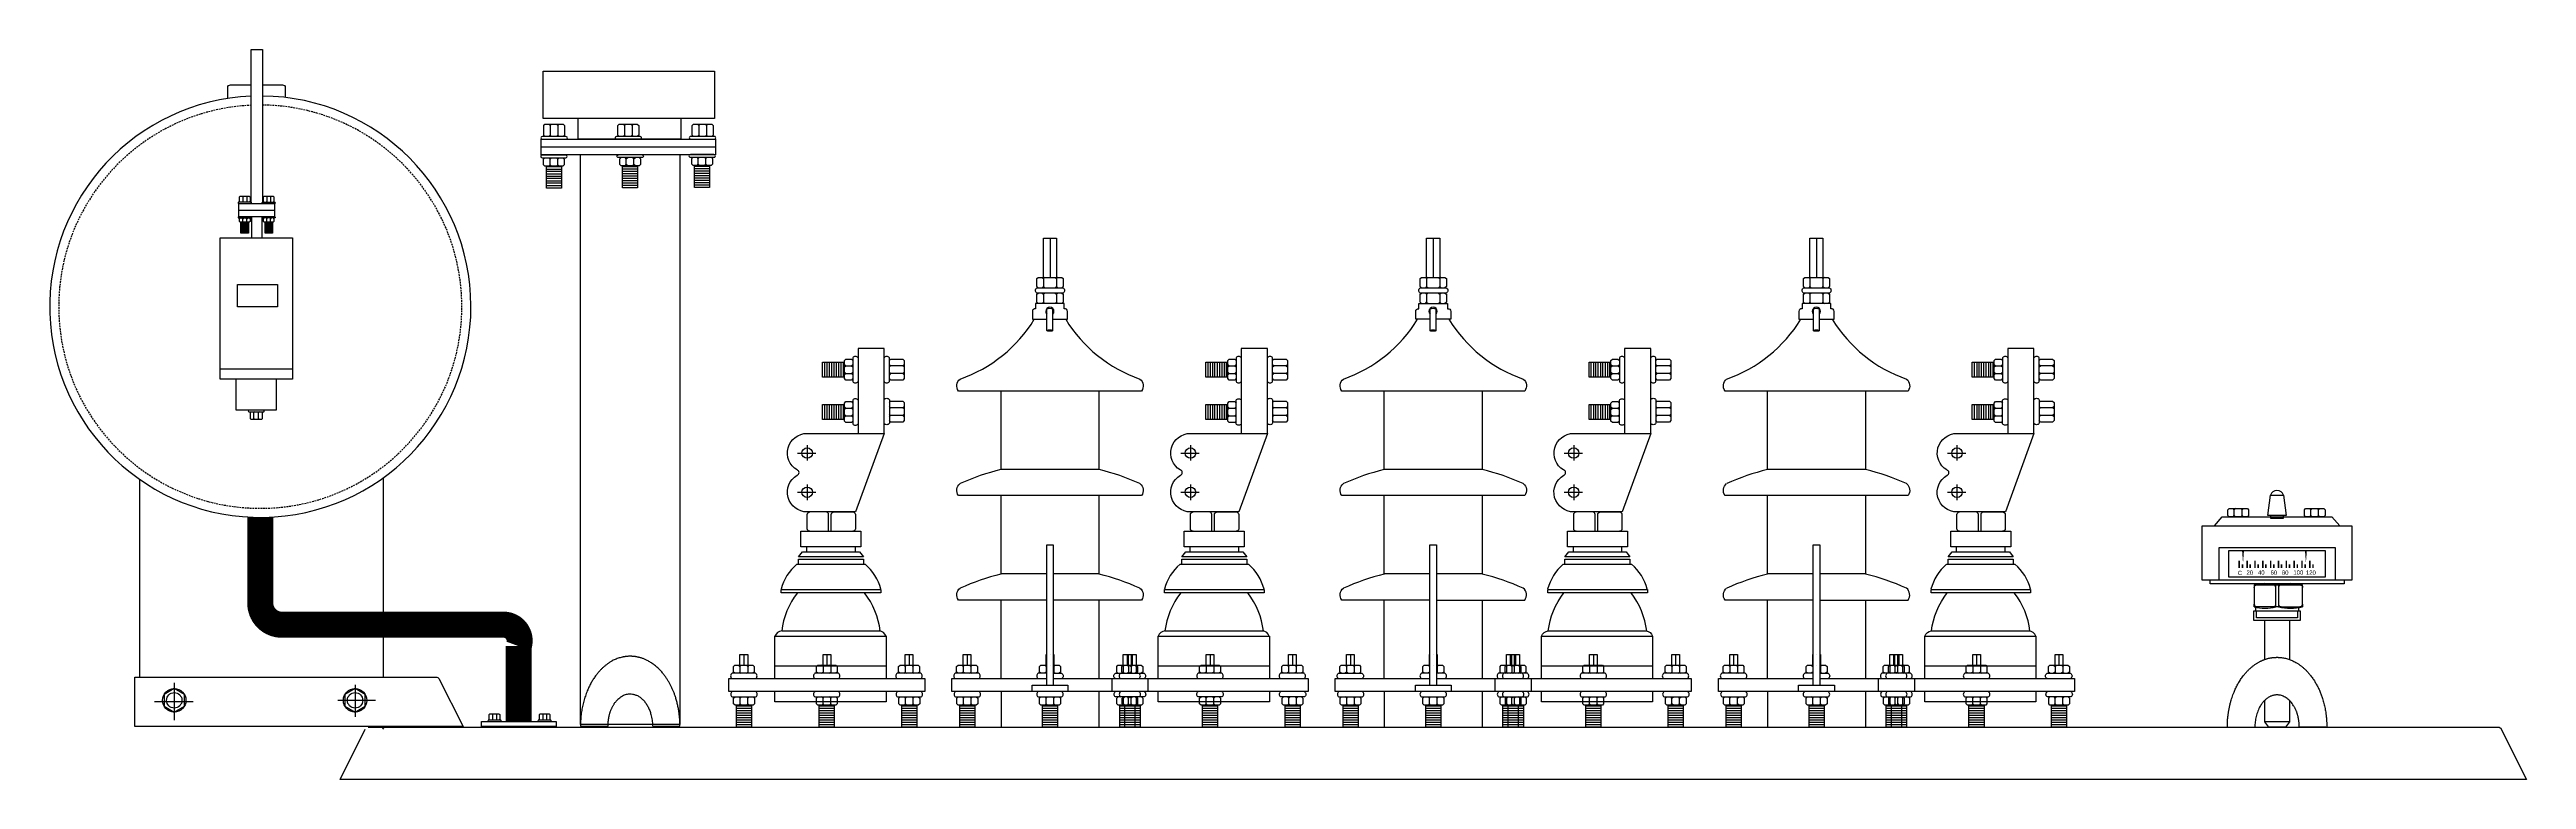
# Model space of a CAD drawing. Header units: millimetres. Extents: x 20927 to 53748, y 38421 to 54891.
# Drawn here: x 33364 to 34785, y 52667 to 53086 of the extents above; entities that cross this region are included whole.
import ezdxf

# ---------------------------------------------------------------- set-up
doc = ezdxf.new("R2010")
doc.units = ezdxf.units.MM
doc.linetypes.add('CENTERX2', pattern=[101.6, 63.5, -12.7, 12.7, -12.7])
doc.linetypes.add('DASHEDX2', pattern=[1.5, 1, -0.5])
doc.layers.add('Btrans.', color=2, linetype='Continuous')
doc.layers.add('HIGHT', color=8, linetype='Continuous')
doc.styles.get("Standard").update_dxf_attribs({"font": 'arial.ttf'})

msp = doc.modelspace()

# ---------------------------------------------------------------- linework, layer by layer
at = {"layer": 'Btrans.'}
msp.add_lwpolyline([(33546.5, 52696.9), (34769.1, 52696.9, -0.284079), (34770.8, 52695.8), (34785.3, 52666.9), (33530.3, 52666.9), (33544.7, 52695.8)], format="xyb", dxfattribs=at)
at = {"layer": 'HIGHT'}
for p, q in [((33651.7, 53042.9), (33650.9, 53042.1)), ((33650.9, 53036.6), (33651.7, 53035.8)), ((33654.6, 53042.9), (33655.3, 53042.1)), ((33655.3, 53036.6), (33654.6, 53035.8)), ((33694.3, 53042.9), (33693.5, 53042.1)), ((33693.5, 53036.6), (33694.3, 53035.8)), ((33697.2, 53042.9), (33697.9, 53042.1)), ((33697.9, 53036.6), (33697.2, 53035.8)), ((33735.4, 53042.9), (33736.2, 53042.2)), ((33736.2, 53036.6), (33736.9, 53035.9)), ((33739.9, 53042.9), (33740.6, 53042.2)), ((33740.6, 53036.6), (33739.9, 53035.9)), ((33657.3, 53018.4), (33648.7, 53018.4)), ((33650.8, 53022.9), (33651.6, 53023.7)), ((33651.6, 53018.9), (33650.8, 53019.7)), ((33655.2, 53022.9), (33654.5, 53023.7)), ((33654.5, 53018.9), (33655.2, 53019.7)), ((33701.1, 53018.5), (33692.5, 53018.5)), ((33693.9, 53019.1), (33694.6, 53019.8)), ((33694.6, 53023.1), (33695.4, 53023.8)), ((33699, 53023.1), (33698.3, 53023.8)), ((33699.8, 53019.1), (33699, 53019.8)), ((33742.4, 53018.6), (33733.8, 53018.6)), ((33735.9, 53023.2), (33736.7, 53024)), ((33736.7, 53019.2), (33735.9, 53019.9)), ((33740.3, 53023.2), (33741.1, 53024)), ((33741.1, 53019.2), (33740.3, 53019.9)), ((33657.3, 53017), (33648.7, 53017)), ((33657.3, 53015.7), (33648.7, 53015.7)), ((33657.3, 53014.3), (33648.7, 53014.3)), ((33657.3, 53013), (33648.7, 53013)), ((33657.3, 53011.7), (33648.7, 53011.7)), ((33657.3, 53010.3), (33648.7, 53010.3)), ((33657.3, 53009), (33648.7, 53009)), ((33657.3, 53007.6), (33648.7, 53007.6)), ((33701.1, 53017.2), (33692.5, 53017.2)), ((33701.1, 53015.8), (33692.5, 53015.8)), ((33701.1, 53014.5), (33692.5, 53014.5)), ((33701.1, 53013.1), (33692.5, 53013.1)), ((33701.1, 53011.8), (33692.5, 53011.8)), ((33701.1, 53010.5), (33692.5, 53010.5)), ((33701.1, 53009.1), (33692.5, 53009.1)), ((33701.1, 53007.8), (33692.5, 53007.8)), ((33742.4, 53017.3), (33733.8, 53017.3)), ((33742.4, 53016), (33733.8, 53016)), ((33742.4, 53014.6), (33733.8, 53014.6)), ((33742.4, 53013.3), (33733.8, 53013.3)), ((33742.4, 53011.9), (33733.8, 53011.9)), ((33742.4, 53010.6), (33733.8, 53010.6)), ((33742.4, 53009.3), (33733.8, 53009.3)), ((33742.4, 53007.9), (33733.8, 53007.9)), ((33472.2, 52993.6), (33492.7, 52993.6)), ((33474.8, 53001.7), (33474.5, 53001.3)), ((33474.5, 52998.5), (33474.8, 52998.2)), ((33477.1, 53001.7), (33476.7, 53001.3)), ((33476.7, 52998.5), (33477.1, 52998.2)), ((33479.5, 52989.8), (33479.5, 52977.7)), ((33485.3, 52989.8), (33485.3, 52977.7)), ((33487.9, 53001.7), (33488.2, 53001.3)), ((33488.2, 52998.5), (33487.9, 52998.2)), ((33490.1, 53001.7), (33490.4, 53001.3)), ((33490.4, 52998.5), (33490.1, 52998.2)), ((33477.7, 52986.4), (33473.4, 52986.4)), ((33477.7, 52985.7), (33473.4, 52985.7)), ((33477.7, 52985.1), (33473.4, 52985.1)), ((33477.7, 52984.4), (33473.4, 52984.4)), ((33477.7, 52983.7), (33473.4, 52983.7)), ((33477.7, 52983), (33473.4, 52983)), ((33477.7, 52982.4), (33473.4, 52982.4)), ((33477.7, 52981.7), (33473.4, 52981.7)), ((33477.7, 52981), (33473.4, 52981)), ((33474.5, 52987), (33474.5, 52988.7)), ((33476.7, 52987), (33476.7, 52988.7)), ((33491.5, 52986.4), (33487.2, 52986.4)), ((33491.5, 52985.7), (33487.2, 52985.7)), ((33491.5, 52985.1), (33487.2, 52985.1)), ((33491.5, 52984.4), (33487.2, 52984.4)), ((33491.5, 52983.7), (33487.2, 52983.7)), ((33491.5, 52983), (33487.2, 52983)), ((33491.5, 52982.4), (33487.2, 52982.4)), ((33491.5, 52981.7), (33487.2, 52981.7)), ((33491.5, 52981), (33487.2, 52981)), ((33488.2, 52987.1), (33488.2, 52988.7)), ((33490.4, 52987.1), (33490.4, 52988.7)), ((33937.8, 52977.5), (33937.8, 52955)), ((34157.8, 52977.5), (34157.8, 52955)), ((34377.8, 52977.5), (34377.8, 52955)), ((33933.3, 52955), (33934, 52954.3)), ((33934, 52949.8), (33933.3, 52949)), ((33940.8, 52955), (33941.5, 52954.3)), ((33941.5, 52949.8), (33940.8, 52949)), ((34154.8, 52955), (34154, 52954.3)), ((34154, 52949.8), (34154.8, 52949)), ((34160.8, 52955), (34161.5, 52954.3)), ((34161.5, 52949.8), (34160.8, 52949)), ((34373.3, 52955), (34374, 52954.3)), ((34374, 52949.8), (34373.3, 52949)), ((34380.8, 52955), (34381.5, 52954.3)), ((34381.5, 52949.8), (34380.8, 52949)), ((33933.3, 52946), (33934, 52945.3)), ((33934, 52940.8), (33933.3, 52940)), ((33936, 52924.5), (33936, 52936.7)), ((33942.3, 52946), (33941.5, 52945.3)), ((33941.5, 52940.8), (33942.3, 52940)), ((34153.3, 52946), (34154, 52945.3)), ((34156, 52924.5), (34156, 52936.7)), ((34162.3, 52946), (34161.5, 52945.3)), ((34373.3, 52946), (34374, 52945.3)), ((34374, 52940.8), (34373.3, 52940)), ((34376, 52924.5), (34376, 52936.7)), ((34382.3, 52946), (34381.5, 52945.3)), ((34381.5, 52940.8), (34382.3, 52940)), ((33808.5, 52897.8), (33808.5, 52906.4)), ((33809.9, 52897.8), (33809.9, 52906.4)), ((33811.2, 52897.8), (33811.2, 52906.4)), ((33812.5, 52897.8), (33812.5, 52906.4)), ((33813.9, 52897.8), (33813.9, 52906.4)), ((33815.2, 52897.8), (33815.2, 52906.4)), ((33816.6, 52897.8), (33816.6, 52906.4)), ((33817.9, 52897.8), (33817.9, 52906.4)), ((33819.2, 52897.8), (33819.2, 52906.4)), ((33819.8, 52905.1), (33820.6, 52904.3)), ((33823.8, 52904.3), (33824.6, 52905.1)), ((33846.3, 52904.3), (33845.6, 52905.1)), ((33854.1, 52905.1), (33853.3, 52904.3)), ((34028.5, 52897.8), (34028.5, 52906.4)), ((34029.9, 52897.8), (34029.9, 52906.4)), ((34031.2, 52897.8), (34031.2, 52906.4)), ((34032.5, 52897.8), (34032.5, 52906.4)), ((34033.9, 52897.8), (34033.9, 52906.4)), ((34035.2, 52897.8), (34035.2, 52906.4)), ((34036.6, 52897.8), (34036.6, 52906.4)), ((34037.9, 52897.8), (34037.9, 52906.4)), ((34039.2, 52897.8), (34039.2, 52906.4)), ((34039.8, 52903.6), (34040.6, 52904.3)), ((34043.8, 52904.3), (34044.6, 52903.6)), ((34073.3, 52904.3), (34066.3, 52904.3)), ((34248.5, 52897.8), (34248.5, 52906.4)), ((34249.9, 52897.8), (34249.9, 52906.4)), ((34251.2, 52897.8), (34251.2, 52906.4)), ((34252.5, 52897.8), (34252.5, 52906.4)), ((34253.9, 52897.8), (34253.9, 52906.4)), ((34255.2, 52897.8), (34255.2, 52906.4)), ((34256.6, 52897.8), (34256.6, 52906.4)), ((34257.9, 52897.8), (34257.9, 52906.4)), ((34259.2, 52897.8), (34259.2, 52906.4)), ((34259.8, 52905.1), (34260.6, 52904.3)), ((34263.8, 52904.3), (34264.6, 52905.1)), ((34286.3, 52904.3), (34285.6, 52905.1)), ((34294.1, 52905.1), (34293.3, 52904.3)), ((34468.5, 52897.8), (34468.5, 52906.4)), ((34469.9, 52897.8), (34469.9, 52906.4)), ((34471.2, 52897.8), (34471.2, 52906.4)), ((34472.5, 52897.8), (34472.5, 52906.4)), ((34473.9, 52897.8), (34473.9, 52906.4)), ((34475.2, 52897.8), (34475.2, 52906.4)), ((34476.6, 52897.8), (34476.6, 52906.4)), ((34477.9, 52897.8), (34477.9, 52906.4)), ((34479.2, 52897.8), (34479.2, 52906.4)), ((34479.8, 52903.6), (34480.6, 52904.3)), ((34483.8, 52904.3), (34484.6, 52903.6)), ((34513.3, 52904.3), (34506.3, 52904.3)), ((33819.8, 52900.6), (33820.6, 52899.9)), ((33846.3, 52899.9), (33845.6, 52900.6)), ((33854.1, 52899.1), (33853.3, 52899.9)), ((34043.8, 52899.9), (34044.6, 52900.6)), ((34073.3, 52899.9), (34066.3, 52899.9)), ((34259.8, 52900.6), (34260.6, 52899.9)), ((34286.3, 52899.9), (34285.6, 52900.6)), ((34294.1, 52899.1), (34293.3, 52899.9)), ((34483.8, 52899.9), (34484.6, 52900.6)), ((34513.3, 52899.9), (34506.3, 52899.9)), ((33480.8, 52874.1), (33480.8, 52877.4)), ((33483.5, 52874.1), (33483.5, 52877.4)), ((33808.5, 52873.4), (33808.5, 52882.1)), ((33809.9, 52873.4), (33809.9, 52882.1)), ((33811.2, 52873.4), (33811.2, 52882.1)), ((33812.5, 52873.4), (33812.5, 52882.1)), ((33813.9, 52873.4), (33813.9, 52882.1)), ((33815.2, 52873.4), (33815.2, 52882.1)), ((33816.6, 52873.4), (33816.6, 52882.1)), ((33817.9, 52873.4), (33817.9, 52882.1)), ((33819.2, 52873.4), (33819.2, 52882.1)), ((33819.8, 52880.7), (33820.6, 52879.9)), ((33823.8, 52879.9), (33824.6, 52880.7)), ((33846.3, 52880.2), (33845.6, 52881)), ((33853.3, 52875.8), (33846.3, 52875.8)), ((33854.1, 52881), (33853.3, 52880.2)), ((34028.5, 52873.4), (34028.5, 52882.1)), ((34029.9, 52873.4), (34029.9, 52882.1)), ((34031.2, 52873.4), (34031.2, 52882.1)), ((34032.5, 52873.4), (34032.5, 52882.1)), ((34033.9, 52873.4), (34033.9, 52882.1)), ((34035.2, 52873.4), (34035.2, 52882.1)), ((34036.6, 52873.4), (34036.6, 52882.1)), ((34037.9, 52873.4), (34037.9, 52882.1)), ((34039.2, 52873.4), (34039.2, 52882.1)), ((34039.8, 52879.2), (34040.6, 52879.9)), ((34039.8, 52876.3), (34040.6, 52875.5)), ((34043.8, 52879.9), (34044.6, 52879.2)), ((34043.8, 52875.5), (34044.6, 52876.3)), ((34066.3, 52880.2), (34065.6, 52879.5)), ((34066.3, 52875.8), (34065.6, 52876.5)), ((34074.1, 52879.5), (34073.3, 52880.2)), ((34074.1, 52876.5), (34073.3, 52875.8)), ((34248.5, 52873.4), (34248.5, 52882.1)), ((34249.9, 52873.4), (34249.9, 52882.1)), ((34251.2, 52873.4), (34251.2, 52882.1)), ((34252.5, 52873.4), (34252.5, 52882.1)), ((34253.9, 52873.4), (34253.9, 52882.1)), ((34255.2, 52873.4), (34255.2, 52882.1)), ((34256.6, 52873.4), (34256.6, 52882.1)), ((34257.9, 52873.4), (34257.9, 52882.1)), ((34259.2, 52873.4), (34259.2, 52882.1)), ((34259.8, 52880.7), (34260.6, 52879.9)), ((34263.8, 52879.9), (34264.6, 52880.7)), ((34286.3, 52880.2), (34285.6, 52881)), ((34286.3, 52875.8), (34285.6, 52875)), ((34294.1, 52881), (34293.3, 52880.2)), ((34294.1, 52875), (34293.3, 52875.8)), ((34468.5, 52873.4), (34468.5, 52882.1)), ((34469.9, 52873.4), (34469.9, 52882.1)), ((34471.2, 52873.4), (34471.2, 52882.1)), ((34472.5, 52873.4), (34472.5, 52882.1)), ((34473.9, 52873.4), (34473.9, 52882.1)), ((34475.2, 52873.4), (34475.2, 52882.1)), ((34476.6, 52873.4), (34476.6, 52882.1)), ((34477.9, 52873.4), (34477.9, 52882.1)), ((34479.2, 52873.4), (34479.2, 52882.1)), ((34479.8, 52879.2), (34480.6, 52879.9)), ((34479.8, 52876.3), (34480.6, 52875.5)), ((34483.8, 52879.9), (34484.6, 52879.2)), ((34483.8, 52875.5), (34484.6, 52876.3)), ((34506.3, 52880.2), (34505.6, 52879.5)), ((34506.3, 52875.8), (34505.6, 52876.5)), ((34514.1, 52879.5), (34513.3, 52880.2)), ((34514.1, 52876.5), (34513.3, 52875.8)), ((33820.6, 52875.5), (33823.8, 52875.5)), ((34260.6, 52875.5), (34263.8, 52875.5)), ((33415.3, 52725.6), (33415.3, 52839)), ((33555, 52840), (33555, 52763.2)), ((34617.6, 52818.3), (34617.6, 52821.6)), ((34622.1, 52818.3), (34622.1, 52821.6)), ((34661.5, 52821.6), (34660.8, 52822.3)), ((34666, 52821.6), (34665.2, 52822.3)), ((34660.8, 52817.6), (34661.5, 52818.3)), ((34665.2, 52817.6), (34666, 52818.3)), ((33909.7, 52724.8), (33909.7, 52769.8)), ((33965.9, 52769.8), (33965.9, 52724.8)), ((34129.7, 52724.8), (34129.7, 52769.8)), ((34185.9, 52769.8), (34185.9, 52724.8)), ((34349.7, 52724.8), (34349.7, 52769.8)), ((34405.9, 52769.8), (34405.9, 52724.8)), ((34656.8, 52767.4), (34656.8, 52765.9)), ((33555, 52748.3), (33555, 52725.6)), ((33762, 52738.6), (33762, 52732.5)), ((33809.7, 52738.6), (33809.7, 52732.5)), ((33856.9, 52738.6), (33856.9, 52732.5)), ((33890.2, 52738.6), (33890.2, 52732.5)), ((33937.8, 52738.6), (33937.8, 52738.6)), ((33982, 52738.6), (33982, 52732.5)), ((33982.8, 52732.5), (33982.8, 52738.6)), ((33984.3, 52738.6), (33984.3, 52732.5)), ((33985, 52738.6), (33985, 52732.5)), ((34029.7, 52738.6), (34029.7, 52732.5)), ((34076.9, 52738.6), (34076.9, 52732.5)), ((34110.2, 52738.6), (34110.2, 52732.5)), ((34157.8, 52738.6), (34157.8, 52738.6)), ((34202, 52738.6), (34202, 52732.5)), ((34202.8, 52732.5), (34202.8, 52738.6)), ((34204.3, 52738.6), (34204.3, 52732.5)), ((34205, 52738.6), (34205, 52732.5)), ((34249.7, 52738.6), (34249.7, 52732.5)), ((34296.9, 52738.6), (34296.9, 52732.5)), ((34330.2, 52738.6), (34330.2, 52732.5)), ((34377.8, 52738.6), (34377.8, 52738.6)), ((34422, 52738.6), (34422, 52732.5)), ((34422.8, 52732.5), (34422.8, 52738.6)), ((34424.3, 52738.6), (34424.3, 52732.5)), ((34425, 52738.6), (34425, 52732.5)), ((34469.7, 52738.6), (34469.7, 52732.5)), ((34516.9, 52738.6), (34516.9, 52732.5)), ((33759.8, 52731.8), (33759.8, 52728.5)), ((33764.3, 52731.8), (33764.3, 52728.5)), ((33807.5, 52731.8), (33807.5, 52728.5)), ((33811.9, 52731.8), (33811.9, 52728.5)), ((33854.7, 52731.8), (33854.7, 52728.5)), ((33859.1, 52731.8), (33859.1, 52728.5)), ((33888, 52731.8), (33888, 52728.5)), ((33892.4, 52731.8), (33892.4, 52728.5)), ((33935.6, 52728.5), (33935.9, 52728.2)), ((33937.8, 52732.5), (33937.8, 52732.5)), ((33940, 52728.5), (33939.7, 52728.2)), ((33973.4, 52717.3), (33973.4, 52724.8)), ((33980.6, 52732.5), (33979.8, 52731.8)), ((33979.8, 52728.5), (33980.6, 52727.8)), ((33982.8, 52731.8), (33982.8, 52728.5)), ((33985, 52732.5), (33984.3, 52731.8)), ((33984.3, 52728.5), (33985, 52727.8)), ((33987.2, 52731.8), (33987.2, 52728.5)), ((33994, 52724.8), (33994, 52717.3)), ((34028.2, 52732.5), (34027.5, 52731.8)), ((34027.5, 52728.5), (34028.2, 52727.8)), ((34032.6, 52732.5), (34031.9, 52731.8)), ((34031.9, 52728.5), (34032.6, 52727.8)), ((34075.4, 52732.5), (34074.7, 52731.8)), ((34074.7, 52728.5), (34075.4, 52727.8)), ((34078.4, 52732.5), (34079.1, 52731.8)), ((34079.1, 52728.5), (34079.9, 52727.8)), ((34108, 52731.8), (34108, 52728.5)), ((34112.4, 52731.8), (34112.4, 52728.5)), ((34155.6, 52728.5), (34155.9, 52728.2)), ((34157.8, 52732.5), (34157.8, 52732.5)), ((34160, 52728.5), (34159.7, 52728.2)), ((34193.4, 52717.3), (34193.4, 52724.8)), ((34199.8, 52731.8), (34199.8, 52728.5)), ((34202.8, 52731.8), (34202.8, 52728.5)), ((34204.3, 52731.8), (34204.3, 52728.5)), ((34207.2, 52731.8), (34207.2, 52728.5)), ((34214, 52724.8), (34214, 52717.3)), ((34247.5, 52731.8), (34247.5, 52728.5)), ((34251.9, 52731.8), (34251.9, 52728.5)), ((34294.7, 52731.8), (34294.7, 52728.5)), ((34299.1, 52731.8), (34299.1, 52728.5)), ((34328, 52731.8), (34328, 52728.5)), ((34332.4, 52731.8), (34332.4, 52728.5)), ((34375.6, 52728.5), (34375.9, 52728.2)), ((34377.8, 52732.5), (34377.8, 52732.5)), ((34380, 52728.5), (34379.7, 52728.2)), ((34413.4, 52717.3), (34413.4, 52724.8)), ((34420.6, 52732.5), (34419.8, 52731.8)), ((34419.8, 52728.5), (34420.6, 52727.8)), ((34422.8, 52731.8), (34422.8, 52728.5)), ((34425, 52732.5), (34424.3, 52731.8)), ((34424.3, 52728.5), (34425, 52727.8)), ((34427.2, 52731.8), (34427.2, 52728.5)), ((34434, 52724.8), (34434, 52717.3)), ((34466.7, 52732.5), (34467.5, 52731.8)), ((34467.5, 52728.5), (34466.7, 52727.8)), ((34472.6, 52732.5), (34471.9, 52731.8)), ((34471.9, 52728.5), (34472.6, 52727.8)), ((34513.9, 52732.5), (34514.7, 52731.8)), ((34514.7, 52728.5), (34513.9, 52727.8)), ((34518.4, 52732.5), (34519.1, 52731.8)), ((34519.1, 52728.5), (34519.9, 52727.8)), ((33766.5, 52709), (33757.8, 52709)), ((33766.5, 52707.6), (33757.8, 52707.6)), ((33766.5, 52706.3), (33757.8, 52706.3)), ((33760, 52713.5), (33759.2, 52714.3)), ((33759.2, 52709.5), (33760, 52710.3)), ((33763.6, 52709.5), (33764.4, 52710.3)), ((33764.4, 52713.5), (33765.1, 52714.3)), ((33814, 52709), (33805.3, 52709)), ((33814, 52707.6), (33805.3, 52707.6)), ((33814, 52706.3), (33805.3, 52706.3)), ((33807.5, 52713.5), (33806.7, 52714.3)), ((33806.7, 52709.5), (33807.5, 52710.3)), ((33811.9, 52713.5), (33811.1, 52714.3)), ((33811.1, 52709.5), (33811.9, 52710.3)), ((33861.3, 52709), (33852.7, 52709)), ((33861.3, 52707.6), (33852.7, 52707.6)), ((33861.3, 52706.3), (33852.7, 52706.3)), ((33854.8, 52713.5), (33854.1, 52714.3)), ((33854.1, 52709.5), (33854.8, 52710.3)), ((33859.2, 52713.5), (33860, 52714.3)), ((33860, 52709.5), (33859.2, 52710.3)), ((33894.6, 52709), (33886, 52709)), ((33894.6, 52707.6), (33886, 52707.6)), ((33894.6, 52706.3), (33886, 52706.3)), ((33888.1, 52713.5), (33888.8, 52714.3)), ((33888.8, 52709.5), (33888.1, 52710.3)), ((33892.5, 52710.3), (33892.5, 52713.5)), ((33909.7, 52717.3), (33909.7, 52696.8)), ((33942.1, 52709), (33933.5, 52709)), ((33942.1, 52707.6), (33933.5, 52707.6)), ((33942.1, 52706.3), (33933.5, 52706.3)), ((33935.6, 52713.5), (33936.3, 52714.3)), ((33936.3, 52709.5), (33935.6, 52710.3)), ((33940, 52713.5), (33939.3, 52714.3)), ((33939.3, 52709.5), (33940, 52710.3)), ((33965.9, 52717.4), (33965.9, 52696.8)), ((33989.5, 52709), (33977.8, 52709)), ((33989.5, 52707.6), (33977.8, 52707.6)), ((33989.5, 52706.3), (33977.8, 52706.3)), ((33980.7, 52709.5), (33980, 52710.3)), ((33980.8, 52696.9), (33980.8, 52709.5)), ((33982.2, 52709.5), (33982.9, 52710.3)), ((33982.9, 52713.5), (33983.7, 52714.3)), ((33984.4, 52710.3), (33984.4, 52713.5)), ((33986.5, 52709.5), (33986.5, 52696.9)), ((33987.4, 52713.5), (33986.6, 52714.3)), ((33988.1, 52709.5), (33987.4, 52710.3)), ((34034, 52709), (34025.3, 52709)), ((34034, 52707.6), (34025.3, 52707.6)), ((34034, 52706.3), (34025.3, 52706.3)), ((34028.2, 52709.5), (34027.5, 52710.3)), ((34032.6, 52709.5), (34031.9, 52710.3)), ((34081.3, 52709), (34072.7, 52709)), ((34081.3, 52707.6), (34072.7, 52707.6)), ((34081.3, 52706.3), (34072.7, 52706.3)), ((34075.6, 52709.5), (34074.8, 52710.3)), ((34079.2, 52710.3), (34079.2, 52713.5)), ((34114.6, 52709), (34106, 52709)), ((34114.6, 52707.6), (34106, 52707.6)), ((34114.6, 52706.3), (34106, 52706.3)), ((34108.1, 52713.5), (34108.8, 52714.3)), ((34108.8, 52709.5), (34108.1, 52710.3)), ((34112.5, 52710.3), (34112.5, 52713.5)), ((34129.7, 52717.3), (34129.7, 52696.8)), ((34162.1, 52709), (34153.5, 52709)), ((34162.1, 52707.6), (34153.5, 52707.6)), ((34162.1, 52706.3), (34153.5, 52706.3)), ((34155.6, 52713.5), (34156.3, 52714.3)), ((34156.3, 52709.5), (34155.6, 52710.3)), ((34160, 52713.5), (34159.3, 52714.3)), ((34159.3, 52709.5), (34160, 52710.3)), ((34185.9, 52717.4), (34185.9, 52696.8)), ((34209.5, 52709), (34197.8, 52709)), ((34209.5, 52707.6), (34197.8, 52707.6)), ((34209.5, 52706.3), (34197.8, 52706.3)), ((34200, 52713.5), (34199.2, 52714.3)), ((34199.2, 52709.5), (34200, 52710.3)), ((34200.8, 52696.9), (34200.8, 52709.5)), ((34202.2, 52709.5), (34202.9, 52710.3)), ((34202.9, 52713.5), (34203.7, 52714.3)), ((34203.6, 52709.5), (34204.4, 52710.3)), ((34204.4, 52713.5), (34205.1, 52714.3)), ((34206.5, 52709.5), (34206.5, 52696.9)), ((34207.4, 52713.5), (34206.6, 52714.3)), ((34208.1, 52709.5), (34207.4, 52710.3)), ((34254, 52709), (34245.3, 52709)), ((34254, 52707.6), (34245.3, 52707.6)), ((34254, 52706.3), (34245.3, 52706.3)), ((34247.5, 52713.5), (34246.7, 52714.3)), ((34246.7, 52709.5), (34247.5, 52710.3)), ((34251.9, 52713.5), (34251.1, 52714.3)), ((34251.1, 52709.5), (34251.9, 52710.3)), ((34301.3, 52709), (34292.7, 52709)), ((34301.3, 52707.6), (34292.7, 52707.6)), ((34301.3, 52706.3), (34292.7, 52706.3)), ((34294.8, 52713.5), (34294.1, 52714.3)), ((34294.1, 52709.5), (34294.8, 52710.3)), ((34299.2, 52713.5), (34300, 52714.3)), ((34300, 52709.5), (34299.2, 52710.3)), ((34334.6, 52709), (34326, 52709)), ((34334.6, 52707.6), (34326, 52707.6)), ((34334.6, 52706.3), (34326, 52706.3)), ((34328.1, 52713.5), (34328.8, 52714.3)), ((34328.8, 52709.5), (34328.1, 52710.3)), ((34332.5, 52710.3), (34332.5, 52713.5)), ((34349.7, 52717.3), (34349.7, 52696.8)), ((34382.1, 52709), (34373.5, 52709)), ((34382.1, 52707.6), (34373.5, 52707.6)), ((34382.1, 52706.3), (34373.5, 52706.3)), ((34375.6, 52713.5), (34376.3, 52714.3)), ((34376.3, 52709.5), (34375.6, 52710.3)), ((34380, 52713.5), (34379.3, 52714.3)), ((34379.3, 52709.5), (34380, 52710.3)), ((34405.9, 52717.4), (34405.9, 52696.8)), ((34429.5, 52709), (34417.8, 52709)), ((34429.5, 52707.6), (34417.8, 52707.6)), ((34429.5, 52706.3), (34417.8, 52706.3)), ((34420, 52713.5), (34420.7, 52714.3)), ((34420.7, 52709.5), (34420, 52710.3)), ((34420.8, 52696.9), (34420.8, 52709.5)), ((34422.2, 52709.5), (34422.9, 52710.3)), ((34422.9, 52713.5), (34423.7, 52714.3)), ((34424.4, 52710.3), (34424.4, 52713.5)), ((34426.5, 52709.5), (34426.5, 52696.9)), ((34427.4, 52713.5), (34426.6, 52714.3)), ((34428.1, 52709.5), (34427.4, 52710.3)), ((34474, 52709), (34465.3, 52709)), ((34474, 52707.6), (34465.3, 52707.6)), ((34474, 52706.3), (34465.3, 52706.3)), ((34467.5, 52713.5), (34466.7, 52714.3)), ((34466.7, 52709.5), (34467.5, 52710.3)), ((34472.6, 52709.5), (34471.9, 52710.3)), ((34521.3, 52709), (34512.7, 52709)), ((34521.3, 52707.6), (34512.7, 52707.6)), ((34521.3, 52706.3), (34512.7, 52706.3)), ((34514.8, 52713.5), (34514.1, 52714.3)), ((34514.1, 52709.5), (34514.8, 52710.3)), ((34519.2, 52710.3), (34519.2, 52713.5)), ((33617.8, 52704.1), (33617.8, 52701.3)), ((33620, 52704.1), (33620, 52701.3)), ((33646.6, 52704.1), (33646.6, 52701.3)), ((33648.8, 52704.1), (33648.8, 52701.3)), ((33766.5, 52704.9), (33757.8, 52704.9)), ((33766.5, 52703.6), (33757.8, 52703.6)), ((33766.5, 52702.3), (33757.8, 52702.3)), ((33766.5, 52700.9), (33757.8, 52700.9)), ((33766.5, 52699.6), (33757.8, 52699.6)), ((33766.5, 52698.2), (33757.8, 52698.2)), ((33814, 52704.9), (33805.3, 52704.9)), ((33814, 52703.6), (33805.3, 52703.6)), ((33814, 52702.3), (33805.3, 52702.3)), ((33814, 52700.9), (33805.3, 52700.9)), ((33814, 52699.6), (33805.3, 52699.6)), ((33814, 52698.2), (33805.3, 52698.2)), ((33861.3, 52704.9), (33852.7, 52704.9)), ((33861.3, 52703.6), (33852.7, 52703.6)), ((33861.3, 52702.3), (33852.7, 52702.3)), ((33861.3, 52700.9), (33852.7, 52700.9)), ((33861.3, 52699.6), (33852.7, 52699.6)), ((33861.3, 52698.2), (33852.7, 52698.2)), ((33894.6, 52704.9), (33886, 52704.9)), ((33894.6, 52703.6), (33886, 52703.6)), ((33894.6, 52702.3), (33886, 52702.3)), ((33894.6, 52700.9), (33886, 52700.9)), ((33894.6, 52699.6), (33886, 52699.6)), ((33894.6, 52698.2), (33886, 52698.2)), ((33942.1, 52704.9), (33933.5, 52704.9)), ((33942.1, 52703.6), (33933.5, 52703.6)), ((33942.1, 52702.3), (33933.5, 52702.3)), ((33942.1, 52700.9), (33933.5, 52700.9)), ((33942.1, 52699.6), (33933.5, 52699.6)), ((33942.1, 52698.2), (33933.5, 52698.2)), ((33989.5, 52704.9), (33977.8, 52704.9)), ((33989.5, 52703.6), (33977.8, 52703.6)), ((33989.5, 52702.3), (33977.8, 52702.3)), ((33989.5, 52700.9), (33977.8, 52700.9)), ((33989.5, 52699.6), (33977.8, 52699.6)), ((33989.5, 52698.2), (33977.8, 52698.2)), ((34034, 52704.9), (34025.3, 52704.9)), ((34034, 52703.6), (34025.3, 52703.6)), ((34034, 52702.3), (34025.3, 52702.3)), ((34034, 52700.9), (34025.3, 52700.9)), ((34034, 52699.6), (34025.3, 52699.6)), ((34034, 52698.2), (34025.3, 52698.2)), ((34081.3, 52704.9), (34072.7, 52704.9)), ((34081.3, 52703.6), (34072.7, 52703.6)), ((34081.3, 52702.3), (34072.7, 52702.3)), ((34081.3, 52700.9), (34072.7, 52700.9)), ((34081.3, 52699.6), (34072.7, 52699.6)), ((34081.3, 52698.2), (34072.7, 52698.2)), ((34114.6, 52704.9), (34106, 52704.9)), ((34114.6, 52703.6), (34106, 52703.6)), ((34114.6, 52702.3), (34106, 52702.3)), ((34114.6, 52700.9), (34106, 52700.9)), ((34114.6, 52699.6), (34106, 52699.6)), ((34114.6, 52698.2), (34106, 52698.2)), ((34162.1, 52704.9), (34153.5, 52704.9)), ((34162.1, 52703.6), (34153.5, 52703.6)), ((34162.1, 52702.3), (34153.5, 52702.3)), ((34162.1, 52700.9), (34153.5, 52700.9)), ((34162.1, 52699.6), (34153.5, 52699.6)), ((34162.1, 52698.2), (34153.5, 52698.2)), ((34209.5, 52704.9), (34197.8, 52704.9)), ((34209.5, 52703.6), (34197.8, 52703.6)), ((34209.5, 52702.3), (34197.8, 52702.3)), ((34209.5, 52700.9), (34197.8, 52700.9)), ((34209.5, 52699.6), (34197.8, 52699.6)), ((34209.5, 52698.2), (34197.8, 52698.2)), ((34254, 52704.9), (34245.3, 52704.9)), ((34254, 52703.6), (34245.3, 52703.6)), ((34254, 52702.3), (34245.3, 52702.3)), ((34254, 52700.9), (34245.3, 52700.9)), ((34254, 52699.6), (34245.3, 52699.6)), ((34254, 52698.2), (34245.3, 52698.2)), ((34301.3, 52704.9), (34292.7, 52704.9)), ((34301.3, 52703.6), (34292.7, 52703.6)), ((34301.3, 52702.3), (34292.7, 52702.3)), ((34301.3, 52700.9), (34292.7, 52700.9)), ((34301.3, 52699.6), (34292.7, 52699.6)), ((34301.3, 52698.2), (34292.7, 52698.2)), ((34334.6, 52704.9), (34326, 52704.9)), ((34334.6, 52703.6), (34326, 52703.6)), ((34334.6, 52702.3), (34326, 52702.3)), ((34334.6, 52700.9), (34326, 52700.9)), ((34334.6, 52699.6), (34326, 52699.6)), ((34334.6, 52698.2), (34326, 52698.2)), ((34382.1, 52704.9), (34373.5, 52704.9)), ((34382.1, 52703.6), (34373.5, 52703.6)), ((34382.1, 52702.3), (34373.5, 52702.3)), ((34382.1, 52700.9), (34373.5, 52700.9)), ((34382.1, 52699.6), (34373.5, 52699.6)), ((34382.1, 52698.2), (34373.5, 52698.2)), ((34429.5, 52704.9), (34417.8, 52704.9)), ((34429.5, 52703.6), (34417.8, 52703.6)), ((34429.5, 52702.3), (34417.8, 52702.3)), ((34429.5, 52700.9), (34417.8, 52700.9)), ((34429.5, 52699.6), (34417.8, 52699.6)), ((34429.5, 52698.2), (34417.8, 52698.2)), ((34474, 52704.9), (34465.3, 52704.9)), ((34474, 52703.6), (34465.3, 52703.6)), ((34474, 52702.3), (34465.3, 52702.3)), ((34474, 52700.9), (34465.3, 52700.9)), ((34474, 52699.6), (34465.3, 52699.6)), ((34474, 52698.2), (34465.3, 52698.2)), ((34521.3, 52704.9), (34512.7, 52704.9)), ((34521.3, 52703.6), (34512.7, 52703.6)), ((34521.3, 52702.3), (34512.7, 52702.3)), ((34521.3, 52700.9), (34512.7, 52700.9)), ((34521.3, 52699.6), (34512.7, 52699.6)), ((34521.3, 52698.2), (34512.7, 52698.2))]:
    msp.add_line(p, q, dxfattribs=at)
at = {"layer": 'HIGHT', "linetype": 'CENTERX2'}
for p, q in [((33792.9, 52854.2), (33803.4, 52854.2)), ((33798.4, 52858.7), (33798.4, 52849.9)), ((34012.9, 52854.2), (34023.4, 52854.2)), ((34018.4, 52858.7), (34018.4, 52849.9)), ((34232.9, 52854.2), (34243.4, 52854.2)), ((34238.4, 52858.7), (34238.4, 52849.9)), ((34452.9, 52854.2), (34463.4, 52854.2)), ((34458.4, 52858.7), (34458.4, 52849.9)), ((33798.4, 52836.2), (33798.4, 52827.1)), ((34018.4, 52836.2), (34018.4, 52827.1)), ((34238.4, 52836.2), (34238.4, 52827.1)), ((34458.4, 52836.2), (34458.4, 52827.1)), ((33792.9, 52831.7), (33803.4, 52831.7)), ((34012.9, 52831.7), (34023.4, 52831.7)), ((34232.9, 52831.7), (34243.4, 52831.7)), ((34452.9, 52831.7), (34463.4, 52831.7)), ((33435.1, 52722.4), (33435.1, 52701)), ((33538.9, 52721.2), (33538.9, 52702.9)), ((33423.8, 52711.7), (33446, 52711.7)), ((33550.6, 52712.3), (33529.1, 52712.3))]:
    msp.add_line(p, q, dxfattribs=at)
at = {"layer": 'HIGHT', "linetype": 'ByBlock'}
for p, q in [((33792.5, 52790.4), (33831.7, 52790.4)), ((34012.5, 52790.4), (34051.7, 52790.4)), ((34232.5, 52790.4), (34271.7, 52790.4)), ((34452.5, 52790.4), (34491.7, 52790.4)), ((34644.4, 52778.6), (34655.3, 52778.6))]:
    msp.add_line(p, q, dxfattribs=at)
at = {"layer": 'HIGHT'}
for points in [[(33479.2, 52997.4), (33479.2, 53085.8), (33485.7, 53085.8), (33485.7, 52997.4)], [(33647.9, 53035.8), (33647.2, 53036.6), (33647.2, 53042.1), (33647.9, 53042.9), (33658.3, 53042.9), (33659.1, 53042.1), (33659.1, 53036.6), (33658.3, 53035.8)], [(33650.2, 53042.9), (33650.9, 53042.1), (33650.9, 53036.6), (33650.2, 53035.8)], [(33656.1, 53042.9), (33655.3, 53042.1), (33655.3, 53036.6), (33656.1, 53035.8)], [(33725.8, 53046.1), (33725.8, 53034.3), (33667, 53034.3), (33667, 53046.1)], [(33690.5, 53035.8), (33689.8, 53036.6), (33689.8, 53042.1), (33690.5, 53042.9), (33700.9, 53042.9), (33701.7, 53042.1), (33701.7, 53036.6), (33700.9, 53035.8)], [(33692.8, 53042.9), (33693.5, 53042.1), (33693.5, 53036.6), (33692.8, 53035.8)], [(33698.7, 53042.9), (33697.9, 53042.1), (33697.9, 53036.6), (33698.7, 53035.8)], [(33733.2, 53035.9), (33732.4, 53036.6), (33732.4, 53042.2), (33733.2, 53042.9), (33743.6, 53042.9), (33744.4, 53042.2), (33744.4, 53036.6), (33743.6, 53035.9)], [(33736.9, 53042.9), (33736.2, 53042.2), (33736.2, 53036.6), (33735.4, 53035.9)], [(33741.4, 53042.9), (33740.6, 53042.2), (33740.6, 53036.6), (33741.4, 53035.9)], [(33745.7, 53029.8), (33645.7, 53029.8)], [(33658.2, 53023.7), (33659, 53022.9), (33659, 53019.7), (33658.2, 53018.9), (33647.8, 53018.9), (33647.1, 53019.7), (33647.1, 53022.9), (33647.8, 53023.7)], [(33657.3, 53018.9), (33657.3, 53006.3), (33648.7, 53006.3), (33648.7, 53018.9)], [(33650.1, 53018.9), (33650.8, 53019.7), (33650.8, 53022.9), (33650.1, 53023.7)], [(33656, 53018.9), (33655.2, 53019.7), (33655.2, 53022.9), (33656, 53023.7)], [(33725.3, 53025.3), (33725.3, 52698.4), (33668.3, 52698.4), (33668.3, 53025.3)], [(33702, 53023.8), (33702.8, 53023.1), (33702.8, 53019.8), (33702, 53019.1), (33691.6, 53019.1), (33690.9, 53019.8), (33690.9, 53023.1), (33691.6, 53023.8)], [(33701.1, 53019.1), (33701.1, 53006.4), (33692.5, 53006.4), (33692.5, 53019.1)], [(33695.4, 53019.1), (33694.6, 53019.8), (33694.6, 53023.1), (33693.9, 53023.8)], [(33698.3, 53019.1), (33699, 53019.8), (33699, 53023.1), (33699.8, 53023.8)], [(33743.3, 53024), (33744.1, 53023.2), (33744.1, 53019.9), (33743.3, 53019.2), (33732.9, 53019.2), (33732.2, 53019.9), (33732.2, 53023.2), (33732.9, 53024)], [(33742.4, 53019.2), (33742.4, 53006.6), (33733.8, 53006.6), (33733.8, 53019.2)], [(33735.2, 53019.2), (33735.9, 53019.9), (33735.9, 53023.2), (33735.2, 53024)], [(33739.6, 53019.2), (33740.3, 53019.9), (33740.3, 53023.2), (33739.6, 53024)], [(33473, 52998.2), (33472.6, 52998.5), (33472.6, 53001.3), (33473, 53001.7), (33478.2, 53001.7), (33478.6, 53001.3), (33478.6, 52998.5), (33478.2, 52998.2)], [(33474.1, 53001.7), (33474.5, 53001.3), (33474.5, 52998.5), (33474.1, 52998.2)], [(33476.3, 53001.7), (33476.7, 53001.3), (33476.7, 52998.5), (33476.3, 52998.2)], [(33486.7, 52998.2), (33486.4, 52998.5), (33486.4, 53001.3), (33486.7, 53001.7), (33491.9, 53001.7), (33492.3, 53001.3), (33492.3, 52998.5), (33491.9, 52998.2)], [(33488.6, 53001.7), (33488.2, 53001.3), (33488.2, 52998.5), (33488.6, 52998.2)], [(33490.8, 53001.7), (33490.4, 53001.3), (33490.4, 52998.5), (33490.8, 52998.2)], [(33478.2, 52989.1), (33478.6, 52988.7), (33478.6, 52987), (33478.2, 52986.7), (33473, 52986.7), (33472.6, 52987), (33472.6, 52988.7), (33473, 52989.1)], [(33477.7, 52986.7), (33477.7, 52980.4), (33473.4, 52980.4), (33473.4, 52986.7)], [(33474.8, 52989.1), (33474.5, 52988.7), (33474.1, 52989.1)], [(33474.8, 52986.7), (33474.5, 52987), (33474.1, 52986.7)], [(33477.1, 52989.1), (33476.7, 52988.7), (33476.3, 52989.1)], [(33476.3, 52986.7), (33476.7, 52987), (33477.1, 52986.7)], [(33491.9, 52989.1), (33492.3, 52988.7), (33492.3, 52987.1), (33491.9, 52986.7), (33486.7, 52986.7), (33486.4, 52987.1), (33486.4, 52988.7), (33486.7, 52989.1)], [(33491.5, 52986.7), (33491.5, 52980.4), (33487.2, 52980.4), (33487.2, 52986.7)], [(33487.9, 52989.1), (33488.2, 52988.7), (33488.6, 52989.1)], [(33488.6, 52986.7), (33488.2, 52987.1), (33487.9, 52986.7)], [(33490.8, 52989.1), (33490.4, 52988.7), (33490.1, 52989.1)], [(33490.1, 52986.7), (33490.4, 52987.1), (33490.8, 52986.7)], [(33934, 52955), (33934, 52977.5), (33941.5, 52977.5), (33941.5, 52955)], [(34154, 52955), (34154, 52977.5), (34161.5, 52977.5), (34161.5, 52955)], [(34374, 52955), (34374, 52977.5), (34381.5, 52977.5), (34381.5, 52955)], [(33931, 52949), (33930.3, 52949.8), (33930.3, 52954.3), (33931, 52955), (33944.5, 52955), (33945.3, 52954.3), (33945.3, 52949.8), (33944.5, 52949)], [(33934.8, 52955), (33934, 52954.3), (33934, 52949.8), (33934.8, 52949)], [(33942.3, 52955), (33941.5, 52954.3), (33941.5, 52949.8), (33942.3, 52949)], [(34151, 52949), (34150.3, 52949.8), (34150.3, 52954.3), (34151, 52955), (34164.5, 52955), (34165.3, 52954.3), (34165.3, 52949.8), (34164.5, 52949)], [(34153.3, 52955), (34154, 52954.3), (34154, 52949.8), (34153.3, 52949)], [(34162.3, 52955), (34161.5, 52954.3), (34161.5, 52949.8), (34162.3, 52949)], [(34371, 52949), (34370.3, 52949.8), (34370.3, 52954.3), (34371, 52955), (34384.5, 52955), (34385.3, 52954.3), (34385.3, 52949.8), (34384.5, 52949)], [(34374.8, 52955), (34374, 52954.3), (34374, 52949.8), (34374.8, 52949)], [(34382.3, 52955), (34381.5, 52954.3), (34381.5, 52949.8), (34382.3, 52949)], [(33931, 52940), (33930.3, 52940.8), (33930.3, 52945.3), (33931, 52946)], [(33934.8, 52946), (33934, 52945.3), (33934, 52940.8), (33934.8, 52940)], [(33940.8, 52946), (33941.5, 52945.3), (33941.5, 52940.8), (33940.8, 52940)], [(33944.5, 52946), (33945.3, 52945.3), (33945.3, 52940.8), (33944.5, 52940)], [(34151, 52940), (34150.3, 52940.8), (34150.3, 52945.3), (34151, 52946)], [(34153.3, 52940), (34154, 52940.8), (34154.8, 52940)], [(34154.8, 52946), (34154, 52945.3), (34154, 52940.8)], [(34160.8, 52946), (34161.5, 52945.3), (34161.5, 52940.8)], [(34162.3, 52940), (34161.5, 52940.8), (34160.8, 52940)], [(34164.5, 52946), (34165.3, 52945.3), (34165.3, 52940.8), (34164.5, 52940)], [(34371, 52940), (34370.3, 52940.8), (34370.3, 52945.3), (34371, 52946)], [(34374.8, 52946), (34374, 52945.3), (34374, 52940.8), (34374.8, 52940)], [(34380.8, 52946), (34381.5, 52945.3), (34381.5, 52940.8), (34380.8, 52940)], [(34384.5, 52946), (34385.3, 52945.3), (34385.3, 52940.8), (34384.5, 52940)], [(33819.8, 52897.8), (33807.2, 52897.8), (33807.2, 52906.4), (33819.8, 52906.4)], [(33824.6, 52896.9), (33823.8, 52896.1), (33820.6, 52896.1), (33819.8, 52896.9), (33819.8, 52907.3), (33820.6, 52908.1), (33823.8, 52908.1), (33824.6, 52907.3)], [(33819.8, 52903.6), (33820.6, 52904.3), (33823.8, 52904.3), (33824.6, 52903.6)], [(33845.6, 52907.3), (33846.3, 52908.1), (33853.3, 52908.1), (33854.1, 52907.3), (33854.1, 52896.9), (33853.3, 52896.1), (33846.3, 52896.1), (33845.6, 52896.9)], [(33854.1, 52903.6), (33853.3, 52904.3), (33846.3, 52904.3), (33845.6, 52903.6)], [(34039.8, 52897.8), (34027.2, 52897.8), (34027.2, 52906.4), (34039.8, 52906.4)], [(34044.6, 52896.9), (34043.8, 52896.1), (34040.6, 52896.1), (34039.8, 52896.9), (34039.8, 52907.3), (34040.6, 52908.1), (34043.8, 52908.1), (34044.6, 52907.3)], [(34039.8, 52905.1), (34040.6, 52904.3), (34043.8, 52904.3), (34044.6, 52905.1)], [(34065.6, 52907.3), (34066.3, 52908.1), (34073.3, 52908.1), (34074.1, 52907.3), (34074.1, 52896.9), (34073.3, 52896.1), (34066.3, 52896.1), (34065.6, 52896.9)], [(34065.6, 52903.6), (34066.3, 52904.3), (34065.6, 52905.1)], [(34074.1, 52905.1), (34073.3, 52904.3), (34074.1, 52903.6)], [(34259.8, 52897.8), (34247.2, 52897.8), (34247.2, 52906.4), (34259.8, 52906.4)], [(34264.6, 52896.9), (34263.8, 52896.1), (34260.6, 52896.1), (34259.8, 52896.9), (34259.8, 52907.3), (34260.6, 52908.1), (34263.8, 52908.1), (34264.6, 52907.3)], [(34259.8, 52903.6), (34260.6, 52904.3), (34263.8, 52904.3), (34264.6, 52903.6)], [(34285.6, 52907.3), (34286.3, 52908.1), (34293.3, 52908.1), (34294.1, 52907.3), (34294.1, 52896.9), (34293.3, 52896.1), (34286.3, 52896.1), (34285.6, 52896.9)], [(34294.1, 52903.6), (34293.3, 52904.3), (34286.3, 52904.3), (34285.6, 52903.6)], [(34479.8, 52897.8), (34467.2, 52897.8), (34467.2, 52906.4), (34479.8, 52906.4)], [(34484.6, 52896.9), (34483.8, 52896.1), (34480.6, 52896.1), (34479.8, 52896.9), (34479.8, 52907.3), (34480.6, 52908.1), (34483.8, 52908.1), (34484.6, 52907.3)], [(34479.8, 52905.1), (34480.6, 52904.3), (34483.8, 52904.3), (34484.6, 52905.1)], [(34505.6, 52907.3), (34506.3, 52908.1), (34513.3, 52908.1), (34514.1, 52907.3), (34514.1, 52896.9), (34513.3, 52896.1), (34506.3, 52896.1), (34505.6, 52896.9)], [(34505.6, 52903.6), (34506.3, 52904.3), (34505.6, 52905.1)], [(34514.1, 52905.1), (34513.3, 52904.3), (34514.1, 52903.6)], [(33503, 52902.4), (33461.4, 52902.4)], [(33493.7, 52896.7), (33493.7, 52878.8), (33470.7, 52878.8), (33470.7, 52896.7)], [(33819.8, 52899.1), (33820.6, 52899.9), (33823.8, 52899.9)], [(33824.6, 52899.1), (33823.8, 52899.9), (33824.6, 52900.6)], [(33854.1, 52900.6), (33853.3, 52899.9), (33846.3, 52899.9), (33845.6, 52899.1)], [(34039.8, 52900.6), (34040.6, 52899.9), (34039.8, 52899.1)], [(34040.6, 52899.9), (34043.8, 52899.9), (34044.6, 52899.1)], [(34065.6, 52899.1), (34066.3, 52899.9), (34065.6, 52900.6)], [(34074.1, 52899.1), (34073.3, 52899.9), (34074.1, 52900.6)], [(34259.8, 52899.1), (34260.6, 52899.9), (34263.8, 52899.9)], [(34264.6, 52899.1), (34263.8, 52899.9), (34264.6, 52900.6)], [(34294.1, 52900.6), (34293.3, 52899.9), (34286.3, 52899.9), (34285.6, 52899.1)], [(34479.8, 52900.6), (34480.6, 52899.9), (34479.8, 52899.1)], [(34480.6, 52899.9), (34483.8, 52899.9), (34484.6, 52899.1)], [(34505.6, 52899.1), (34506.3, 52899.9), (34505.6, 52900.6)], [(34514.1, 52899.1), (34513.3, 52899.9), (34514.1, 52900.6)], [(33479, 52877.9), (33478.6, 52877.4), (33478.6, 52874.1), (33479, 52873.7), (33485.3, 52873.7), (33485.8, 52874.1), (33485.8, 52877.4), (33485.3, 52877.9)], [(33481.3, 52877.9), (33480.8, 52877.4), (33480.4, 52877.9)], [(33484, 52877.9), (33483.5, 52877.4), (33483.1, 52877.9)], [(33819.8, 52873.4), (33807.2, 52873.4), (33807.2, 52882.1), (33819.8, 52882.1)], [(33824.6, 52872.5), (33823.8, 52871.8), (33820.6, 52871.8), (33819.8, 52872.5), (33819.8, 52882.9), (33820.6, 52883.7), (33823.8, 52883.7), (33824.6, 52882.9)], [(33819.8, 52879.2), (33820.6, 52879.9), (33823.8, 52879.9), (33824.6, 52879.2)], [(33819.8, 52876.3), (33820.6, 52875.5), (33819.8, 52874.8)], [(33824.6, 52874.8), (33823.8, 52875.5), (33824.6, 52876.3)], [(33845.6, 52883.2), (33846.3, 52884), (33853.3, 52884), (33854.1, 52883.2), (33854.1, 52872.8), (33853.3, 52872), (33846.3, 52872), (33845.6, 52872.8)], [(33854.1, 52879.5), (33853.3, 52880.2), (33846.3, 52880.2), (33845.6, 52879.5)], [(33845.6, 52875), (33846.3, 52875.8), (33845.6, 52876.5)], [(33854.1, 52876.5), (33853.3, 52875.8), (33854.1, 52875)], [(33965.9, 52889.8), (33965.9, 52844.8), (33909.7, 52844.8), (33909.7, 52889.8)], [(34039.8, 52873.4), (34027.2, 52873.4), (34027.2, 52882.1), (34039.8, 52882.1)], [(34044.6, 52872.5), (34043.8, 52871.8), (34040.6, 52871.8), (34039.8, 52872.5), (34039.8, 52882.9), (34040.6, 52883.7), (34043.8, 52883.7), (34044.6, 52882.9)], [(34039.8, 52880.7), (34040.6, 52879.9), (34043.8, 52879.9), (34044.6, 52880.7)], [(34065.6, 52883.2), (34066.3, 52884), (34073.3, 52884), (34074.1, 52883.2), (34074.1, 52872.8), (34073.3, 52872), (34066.3, 52872), (34065.6, 52872.8)], [(34074.1, 52881), (34073.3, 52880.2), (34066.3, 52880.2), (34065.6, 52881)], [(34074.1, 52875), (34073.3, 52875.8), (34066.3, 52875.8), (34065.6, 52875)], [(34185.9, 52889.8), (34185.9, 52844.8), (34129.7, 52844.8), (34129.7, 52889.8)], [(34259.8, 52873.4), (34247.2, 52873.4), (34247.2, 52882.1), (34259.8, 52882.1)], [(34264.6, 52872.5), (34263.8, 52871.8), (34260.6, 52871.8), (34259.8, 52872.5), (34259.8, 52882.9), (34260.6, 52883.7), (34263.8, 52883.7), (34264.6, 52882.9)], [(34259.8, 52879.2), (34260.6, 52879.9), (34263.8, 52879.9), (34264.6, 52879.2)], [(34259.8, 52876.3), (34260.6, 52875.5), (34259.8, 52874.8)], [(34264.6, 52874.8), (34263.8, 52875.5), (34264.6, 52876.3)], [(34285.6, 52883.2), (34286.3, 52884), (34293.3, 52884), (34294.1, 52883.2), (34294.1, 52872.8), (34293.3, 52872), (34286.3, 52872), (34285.6, 52872.8)], [(34294.1, 52879.5), (34293.3, 52880.2), (34286.3, 52880.2), (34285.6, 52879.5)], [(34294.1, 52876.5), (34293.3, 52875.8), (34286.3, 52875.8), (34285.6, 52876.5)], [(34405.9, 52889.8), (34405.9, 52844.8), (34349.7, 52844.8), (34349.7, 52889.8)], [(34479.8, 52873.4), (34467.2, 52873.4), (34467.2, 52882.1), (34479.8, 52882.1)], [(34484.6, 52872.5), (34483.8, 52871.8), (34480.6, 52871.8), (34479.8, 52872.5), (34479.8, 52882.9), (34480.6, 52883.7), (34483.8, 52883.7), (34484.6, 52882.9)], [(34479.8, 52880.7), (34480.6, 52879.9), (34483.8, 52879.9), (34484.6, 52880.7)], [(34505.6, 52883.2), (34506.3, 52884), (34513.3, 52884), (34514.1, 52883.2), (34514.1, 52872.8), (34513.3, 52872), (34506.3, 52872), (34505.6, 52872.8)], [(34514.1, 52881), (34513.3, 52880.2), (34506.3, 52880.2), (34505.6, 52881)], [(34514.1, 52875), (34513.3, 52875.8), (34506.3, 52875.8), (34505.6, 52875)], [(33480.4, 52873.7), (33480.8, 52874.1), (33481.3, 52873.7)], [(33483.1, 52873.7), (33483.5, 52874.1), (33484, 52873.7)], [(34039.8, 52874.8), (34040.6, 52875.5), (34043.8, 52875.5), (34044.6, 52874.8)], [(34479.8, 52874.8), (34480.6, 52875.5), (34483.8, 52875.5), (34484.6, 52874.8)], [(33935.9, 52784.8), (33909.7, 52784.8), (33909.7, 52829.8)], [(33965.9, 52829.8), (33965.9, 52784.8), (33939.7, 52784.8)], [(34155.9, 52784.8), (34129.7, 52784.8), (34129.7, 52829.8)], [(34185.9, 52829.8), (34185.9, 52784.8), (34159.7, 52784.8)], [(34375.9, 52784.8), (34349.7, 52784.8), (34349.7, 52829.8)], [(34405.9, 52829.8), (34405.9, 52784.8), (34379.7, 52784.8)], [(34618.4, 52822.3), (34617.6, 52821.6), (34616.9, 52822.3)], [(34622.8, 52822.3), (34622.1, 52821.6), (34621.3, 52822.3)], [(34662.3, 52817.6), (34661.5, 52818.3), (34661.5, 52821.6), (34662.3, 52822.3)], [(34666.7, 52817.6), (34666, 52818.3), (34666, 52821.6), (34666.7, 52822.3)], [(34606.2, 52812.5), (34610.7, 52817.7), (34673.6, 52817.7), (34678.1, 52812.5)], [(34616.9, 52817.6), (34617.6, 52818.3), (34618.4, 52817.6)], [(34621.3, 52817.6), (34622.1, 52818.3), (34622.8, 52817.6)], [(34645.6, 52818.4), (34645.6, 52816.6), (34638.6, 52816.6), (34638.6, 52818.4)], [(33935.9, 52721.1), (33935.9, 52801.5), (33939.7, 52801.5), (33939.7, 52721.1)], [(34155.9, 52721.1), (34155.9, 52801.5), (34159.7, 52801.5), (34159.7, 52721.1)], [(34375.9, 52721.1), (34375.9, 52801.5), (34379.7, 52801.5), (34379.7, 52721.1)], [(34608.9, 52781.2), (34608.9, 52800.1), (34675.4, 52800.1), (34675.4, 52781.2)], [(34680.6, 52781.2), (34680.6, 52779.2), (34603.7, 52779.2), (34603.7, 52781.2)], [(34629.9, 52763.6), (34629.9, 52765.9)], [(34653.9, 52763.6), (34653.9, 52759.6), (34630.3, 52759.6), (34630.3, 52763.6)], [(34654.4, 52765.9), (34654.4, 52763.6)], [(34635.1, 52735.7), (34635.1, 52758.1)], [(34649.2, 52758.1), (34649.2, 52735.7)], [(33759.8, 52732.5), (33759.8, 52738.6), (33764.3, 52738.6), (33764.3, 52732.5)], [(33807.5, 52732.5), (33807.5, 52738.6), (33811.9, 52738.6), (33811.9, 52732.5)], [(33854.7, 52732.5), (33854.7, 52738.6), (33859.1, 52738.6), (33859.1, 52732.5)], [(33888, 52732.5), (33888, 52738.6), (33892.4, 52738.6), (33892.4, 52732.5)], [(33935.6, 52732.5), (33935.6, 52738.6), (33935.9, 52738.6)], [(33939.7, 52738.6), (33940, 52738.6), (33940, 52732.5)], [(33979.8, 52732.5), (33979.8, 52738.6), (33987.2, 52738.6), (33987.2, 52732.5)], [(34027.5, 52732.5), (34027.5, 52738.6), (34031.9, 52738.6), (34031.9, 52732.5)], [(34074.7, 52732.5), (34074.7, 52738.6), (34079.1, 52738.6), (34079.1, 52732.5)], [(34108, 52732.5), (34108, 52738.6), (34112.4, 52738.6), (34112.4, 52732.5)], [(34155.6, 52732.5), (34155.6, 52738.6), (34155.9, 52738.6)], [(34159.7, 52738.6), (34160, 52738.6), (34160, 52732.5)], [(34199.8, 52732.5), (34199.8, 52738.6), (34207.2, 52738.6), (34207.2, 52732.5)], [(34247.5, 52732.5), (34247.5, 52738.6), (34251.9, 52738.6), (34251.9, 52732.5)], [(34294.7, 52732.5), (34294.7, 52738.6), (34299.1, 52738.6), (34299.1, 52732.5)], [(34328, 52732.5), (34328, 52738.6), (34332.4, 52738.6), (34332.4, 52732.5)], [(34375.6, 52732.5), (34375.6, 52738.6), (34375.9, 52738.6)], [(34379.7, 52738.6), (34380, 52738.6), (34380, 52732.5)], [(34419.8, 52732.5), (34419.8, 52738.6), (34427.2, 52738.6), (34427.2, 52732.5)], [(34467.5, 52732.5), (34467.5, 52738.6), (34471.9, 52738.6), (34471.9, 52732.5)], [(34514.7, 52732.5), (34514.7, 52738.6), (34519.1, 52738.6), (34519.1, 52732.5)], [(33756.8, 52727.8), (33756.1, 52728.5), (33756.1, 52731.8), (33756.8, 52732.5), (33767.3, 52732.5), (33768, 52731.8), (33768, 52728.5), (33767.3, 52727.8)], [(33760.6, 52732.5), (33759.8, 52731.8), (33759.1, 52732.5)], [(33759.1, 52727.8), (33759.8, 52728.5), (33760.6, 52727.8)], [(33765, 52732.5), (33764.3, 52731.8), (33763.5, 52732.5)], [(33763.5, 52727.8), (33764.3, 52728.5), (33765, 52727.8)], [(33804.5, 52727.8), (33803.7, 52728.5), (33803.7, 52731.8), (33804.5, 52732.5), (33814.9, 52732.5), (33815.6, 52731.8), (33815.6, 52728.5), (33814.9, 52727.8)], [(33808.2, 52732.5), (33807.5, 52731.8), (33806.7, 52732.5)], [(33806.7, 52727.8), (33807.5, 52728.5), (33808.2, 52727.8)], [(33812.6, 52732.5), (33811.9, 52731.8), (33811.1, 52732.5)], [(33811.1, 52727.8), (33811.9, 52728.5), (33812.6, 52727.8)], [(33851.7, 52727.8), (33850.9, 52728.5), (33850.9, 52731.8), (33851.7, 52732.5), (33862.1, 52732.5), (33862.9, 52731.8), (33862.9, 52728.5), (33862.1, 52727.8)], [(33855.4, 52732.5), (33854.7, 52731.8), (33853.9, 52732.5)], [(33853.9, 52727.8), (33854.7, 52728.5), (33855.4, 52727.8)], [(33858.4, 52732.5), (33859.1, 52731.8), (33859.9, 52732.5)], [(33858.4, 52727.8), (33859.1, 52728.5), (33859.9, 52727.8)], [(33939.7, 52724.8), (34085.9, 52724.8), (34085.9, 52717.3), (33881.5, 52717.3), (33881.5, 52724.8), (33935.9, 52724.8)], [(33885, 52727.8), (33884.2, 52728.5), (33884.2, 52731.8), (33885, 52732.5), (33895.4, 52732.5), (33896.1, 52731.8), (33896.1, 52728.5), (33895.4, 52727.8)], [(33887.2, 52732.5), (33888, 52731.8), (33888.7, 52732.5)], [(33888.7, 52727.8), (33888, 52728.5), (33887.2, 52727.8)], [(33891.6, 52732.5), (33892.4, 52731.8), (33893.1, 52732.5)], [(33891.6, 52727.8), (33892.4, 52728.5), (33893.1, 52727.8)], [(33927.5, 52717.3), (33927.5, 52721.1), (33948.1, 52721.1), (33948.1, 52717.3)], [(33932.6, 52727.8), (33931.8, 52728.5), (33931.8, 52731.8), (33932.6, 52732.5), (33935.9, 52732.5)], [(33934.8, 52732.5), (33935.6, 52731.8), (33935.9, 52732.1)], [(33935.6, 52731.8), (33935.6, 52728.5), (33934.8, 52727.8)], [(33939.7, 52732.5), (33943, 52732.5), (33943.8, 52731.8), (33943.8, 52728.5), (33943, 52727.8)], [(33940.8, 52732.5), (33940, 52731.8), (33939.7, 52732.1)], [(33940, 52731.8), (33940, 52728.5), (33940.8, 52727.8)], [(33976.8, 52727.8), (33976.1, 52728.5), (33976.1, 52731.8), (33976.8, 52732.5), (33990.2, 52732.5), (33991, 52731.8), (33991, 52728.5), (33990.2, 52727.8)], [(33979.1, 52732.5), (33979.8, 52731.8), (33979.8, 52728.5), (33979.1, 52727.8)], [(33979.8, 52727.8), (33979.1, 52728.5), (33979.1, 52731.8), (33979.8, 52732.5)], [(33982.1, 52732.5), (33982.8, 52731.8), (33983.6, 52732.5)], [(33982.1, 52727.8), (33982.8, 52728.5), (33983.6, 52727.8)], [(33983.5, 52732.5), (33984.3, 52731.8), (33984.3, 52728.5), (33983.5, 52727.8)], [(33988, 52732.5), (33987.2, 52731.8), (33986.5, 52732.5)], [(33986.5, 52727.8), (33987.2, 52728.5), (33988, 52727.8)], [(33987.3, 52732.5), (33988, 52731.8), (33988, 52728.5), (33987.3, 52727.8)], [(34024.5, 52727.8), (34023.7, 52728.5), (34023.7, 52731.8), (34024.5, 52732.5), (34034.9, 52732.5), (34035.6, 52731.8), (34035.6, 52728.5), (34034.9, 52727.8)], [(34026.7, 52732.5), (34027.5, 52731.8), (34027.5, 52728.5), (34026.7, 52727.8)], [(34031.1, 52732.5), (34031.9, 52731.8), (34031.9, 52728.5), (34031.1, 52727.8)], [(34071.7, 52727.8), (34070.9, 52728.5), (34070.9, 52731.8), (34071.7, 52732.5), (34082.1, 52732.5), (34082.9, 52731.8), (34082.9, 52728.5), (34082.1, 52727.8)], [(34073.9, 52732.5), (34074.7, 52731.8), (34074.7, 52728.5), (34073.9, 52727.8)], [(34079.9, 52732.5), (34079.1, 52731.8), (34079.1, 52728.5), (34078.4, 52727.8)], [(34159.7, 52724.8), (34305.9, 52724.8), (34305.9, 52717.3), (34101.5, 52717.3), (34101.5, 52724.8), (34155.9, 52724.8)], [(34105, 52727.8), (34104.2, 52728.5), (34104.2, 52731.8), (34105, 52732.5), (34115.4, 52732.5), (34116.1, 52731.8), (34116.1, 52728.5), (34115.4, 52727.8)], [(34107.2, 52732.5), (34108, 52731.8), (34108.7, 52732.5)], [(34108.7, 52727.8), (34108, 52728.5), (34107.2, 52727.8)], [(34111.6, 52732.5), (34112.4, 52731.8), (34113.1, 52732.5)], [(34111.6, 52727.8), (34112.4, 52728.5), (34113.1, 52727.8)], [(34147.5, 52717.3), (34147.5, 52721.1), (34168.1, 52721.1), (34168.1, 52717.3)], [(34152.6, 52727.8), (34151.8, 52728.5), (34151.8, 52731.8), (34152.6, 52732.5), (34155.9, 52732.5)], [(34154.8, 52732.5), (34155.6, 52731.8), (34155.9, 52732.1)], [(34155.6, 52731.8), (34155.6, 52728.5), (34154.8, 52727.8)], [(34159.7, 52732.5), (34163, 52732.5), (34163.8, 52731.8), (34163.8, 52728.5), (34163, 52727.8)], [(34160.8, 52732.5), (34160, 52731.8), (34159.7, 52732.1)], [(34160, 52731.8), (34160, 52728.5), (34160.8, 52727.8)], [(34196.8, 52727.8), (34196.1, 52728.5), (34196.1, 52731.8), (34196.8, 52732.5), (34210.2, 52732.5), (34211, 52731.8), (34211, 52728.5), (34210.2, 52727.8)], [(34200.6, 52732.5), (34199.8, 52731.8), (34199.1, 52732.5)], [(34199.8, 52727.8), (34199.1, 52728.5), (34199.1, 52731.8), (34199.8, 52732.5)], [(34199.1, 52727.8), (34199.8, 52728.5), (34200.6, 52727.8)], [(34202.1, 52732.5), (34202.8, 52731.8), (34203.6, 52732.5)], [(34202.1, 52727.8), (34202.8, 52728.5), (34203.6, 52727.8)], [(34205, 52732.5), (34204.3, 52731.8), (34203.5, 52732.5)], [(34203.5, 52727.8), (34204.3, 52728.5), (34205, 52727.8)], [(34208, 52732.5), (34207.2, 52731.8), (34206.5, 52732.5)], [(34206.5, 52727.8), (34207.2, 52728.5), (34208, 52727.8)], [(34207.3, 52732.5), (34208, 52731.8), (34208, 52728.5), (34207.3, 52727.8)], [(34244.5, 52727.8), (34243.7, 52728.5), (34243.7, 52731.8), (34244.5, 52732.5), (34254.9, 52732.5), (34255.6, 52731.8), (34255.6, 52728.5), (34254.9, 52727.8)], [(34248.2, 52732.5), (34247.5, 52731.8), (34246.7, 52732.5)], [(34246.7, 52727.8), (34247.5, 52728.5), (34248.2, 52727.8)], [(34252.6, 52732.5), (34251.9, 52731.8), (34251.1, 52732.5)], [(34251.1, 52727.8), (34251.9, 52728.5), (34252.6, 52727.8)], [(34291.7, 52727.8), (34290.9, 52728.5), (34290.9, 52731.8), (34291.7, 52732.5), (34302.1, 52732.5), (34302.9, 52731.8), (34302.9, 52728.5), (34302.1, 52727.8)], [(34295.4, 52732.5), (34294.7, 52731.8), (34293.9, 52732.5)], [(34293.9, 52727.8), (34294.7, 52728.5), (34295.4, 52727.8)], [(34298.4, 52732.5), (34299.1, 52731.8), (34299.9, 52732.5)], [(34298.4, 52727.8), (34299.1, 52728.5), (34299.9, 52727.8)], [(34379.7, 52724.8), (34525.9, 52724.8), (34525.9, 52717.3), (34321.5, 52717.3), (34321.5, 52724.8), (34375.9, 52724.8)], [(34325, 52727.8), (34324.2, 52728.5), (34324.2, 52731.8), (34325, 52732.5), (34335.4, 52732.5), (34336.1, 52731.8), (34336.1, 52728.5), (34335.4, 52727.8)], [(34327.2, 52732.5), (34328, 52731.8), (34328.7, 52732.5)], [(34328.7, 52727.8), (34328, 52728.5), (34327.2, 52727.8)], [(34331.6, 52732.5), (34332.4, 52731.8), (34333.1, 52732.5)], [(34331.6, 52727.8), (34332.4, 52728.5), (34333.1, 52727.8)], [(34367.5, 52717.3), (34367.5, 52721.1), (34388.1, 52721.1), (34388.1, 52717.3)], [(34372.6, 52727.8), (34371.8, 52728.5), (34371.8, 52731.8), (34372.6, 52732.5), (34375.9, 52732.5)], [(34374.8, 52732.5), (34375.6, 52731.8), (34375.9, 52732.1)], [(34375.6, 52731.8), (34375.6, 52728.5), (34374.8, 52727.8)], [(34379.7, 52732.5), (34383, 52732.5), (34383.8, 52731.8), (34383.8, 52728.5), (34383, 52727.8)], [(34380.8, 52732.5), (34380, 52731.8), (34379.7, 52732.1)], [(34380, 52731.8), (34380, 52728.5), (34380.8, 52727.8)], [(34416.8, 52727.8), (34416.1, 52728.5), (34416.1, 52731.8), (34416.8, 52732.5), (34430.2, 52732.5), (34431, 52731.8), (34431, 52728.5), (34430.2, 52727.8)], [(34419.1, 52732.5), (34419.8, 52731.8), (34419.8, 52728.5), (34419.1, 52727.8)], [(34419.8, 52727.8), (34419.1, 52728.5), (34419.1, 52731.8), (34419.8, 52732.5)], [(34422.1, 52732.5), (34422.8, 52731.8), (34423.6, 52732.5)], [(34422.1, 52727.8), (34422.8, 52728.5), (34423.6, 52727.8)], [(34423.5, 52732.5), (34424.3, 52731.8), (34424.3, 52728.5), (34423.5, 52727.8)], [(34428, 52732.5), (34427.2, 52731.8), (34426.5, 52732.5)], [(34426.5, 52727.8), (34427.2, 52728.5), (34428, 52727.8)], [(34427.3, 52732.5), (34428, 52731.8), (34428, 52728.5), (34427.3, 52727.8)], [(34464.5, 52727.8), (34463.7, 52728.5), (34463.7, 52731.8), (34464.5, 52732.5), (34474.9, 52732.5), (34475.6, 52731.8), (34475.6, 52728.5), (34474.9, 52727.8)], [(34468.2, 52732.5), (34467.5, 52731.8), (34467.5, 52728.5), (34468.2, 52727.8)], [(34471.1, 52732.5), (34471.9, 52731.8), (34471.9, 52728.5), (34471.1, 52727.8)], [(34511.7, 52727.8), (34510.9, 52728.5), (34510.9, 52731.8), (34511.7, 52732.5), (34522.1, 52732.5), (34522.9, 52731.8), (34522.9, 52728.5), (34522.1, 52727.8)], [(34515.4, 52732.5), (34514.7, 52731.8), (34514.7, 52728.5), (34515.4, 52727.8)], [(34519.9, 52732.5), (34519.1, 52731.8), (34519.1, 52728.5), (34518.4, 52727.8)], [(33767.4, 52714.3), (33768.1, 52713.5), (33768.1, 52710.3), (33767.4, 52709.5), (33757, 52709.5), (33756.2, 52710.3), (33756.2, 52713.5), (33757, 52714.3)], [(33766.5, 52709.5), (33766.5, 52696.9), (33757.8, 52696.9), (33757.8, 52709.5)], [(33760.7, 52709.5), (33760, 52710.3), (33760, 52713.5), (33760.7, 52714.3)], [(33765.1, 52709.5), (33764.4, 52710.3), (33764.4, 52713.5), (33763.6, 52714.3)], [(33814.9, 52714.3), (33815.6, 52713.5), (33815.6, 52710.3), (33814.9, 52709.5), (33804.5, 52709.5), (33803.7, 52710.3), (33803.7, 52713.5), (33804.5, 52714.3)], [(33814, 52709.5), (33814, 52696.9), (33805.3, 52696.9), (33805.3, 52709.5)], [(33808.2, 52709.5), (33807.5, 52710.3), (33807.5, 52713.5), (33808.2, 52714.3)], [(33812.6, 52709.5), (33811.9, 52710.3), (33811.9, 52713.5), (33812.6, 52714.3)], [(33862.2, 52714.3), (33863, 52713.5), (33863, 52710.3), (33862.2, 52709.5), (33851.8, 52709.5), (33851.1, 52710.3), (33851.1, 52713.5), (33851.8, 52714.3)], [(33861.3, 52709.5), (33861.3, 52696.9), (33852.7, 52696.9), (33852.7, 52709.5)], [(33855.6, 52709.5), (33854.8, 52710.3), (33854.8, 52713.5), (33855.6, 52714.3)], [(33858.5, 52709.5), (33859.2, 52710.3), (33859.2, 52713.5), (33858.5, 52714.3)], [(33895.5, 52714.3), (33896.3, 52713.5), (33896.3, 52710.3), (33895.5, 52709.5), (33885.1, 52709.5), (33884.3, 52710.3), (33884.3, 52713.5), (33885.1, 52714.3)], [(33894.6, 52709.5), (33894.6, 52696.9), (33886, 52696.9), (33886, 52709.5)], [(33887.3, 52709.5), (33888.1, 52710.3), (33888.1, 52713.5), (33887.3, 52714.3)], [(33891.8, 52714.3), (33892.5, 52713.5), (33893.3, 52714.3)], [(33893.3, 52709.5), (33892.5, 52710.3), (33891.8, 52709.5)], [(33943, 52714.3), (33943.8, 52713.5), (33943.8, 52710.3), (33943, 52709.5), (33932.6, 52709.5), (33931.8, 52710.3), (33931.8, 52713.5), (33932.6, 52714.3)], [(33942.1, 52709.5), (33942.1, 52696.9), (33933.5, 52696.9), (33933.5, 52709.5)], [(33934.8, 52709.5), (33935.6, 52710.3), (33935.6, 52713.5), (33934.8, 52714.3)], [(33940.8, 52709.5), (33940, 52710.3), (33940, 52713.5), (33940.8, 52714.3)], [(33990.4, 52714.3), (33991.1, 52713.5), (33991.1, 52710.3), (33990.4, 52709.5), (33977, 52709.5), (33976.2, 52710.3), (33976.2, 52713.5), (33977, 52714.3)], [(33989.5, 52709.5), (33989.5, 52696.9), (33977.8, 52696.9), (33977.8, 52709.5)], [(33980.7, 52714.3), (33980, 52713.5), (33979.2, 52714.3)], [(33979.9, 52709.5), (33979.2, 52710.3), (33979.2, 52713.5), (33979.9, 52714.3)], [(33979.2, 52709.5), (33980, 52710.3), (33980, 52713.5)], [(33983.7, 52709.5), (33982.9, 52710.3), (33982.9, 52713.5), (33982.2, 52714.3)], [(33983.6, 52714.3), (33984.4, 52713.5), (33985.1, 52714.3)], [(33983.6, 52709.5), (33984.4, 52710.3), (33985.1, 52709.5)], [(33986.6, 52709.5), (33987.4, 52710.3), (33987.4, 52713.5), (33988.1, 52714.3)], [(33987.4, 52714.3), (33988.1, 52713.5), (33988.1, 52710.3), (33987.4, 52709.5)], [(34034.9, 52714.3), (34035.6, 52713.5), (34035.6, 52710.3), (34034.9, 52709.5), (34024.5, 52709.5), (34023.7, 52710.3), (34023.7, 52713.5), (34024.5, 52714.3)], [(34034, 52709.5), (34034, 52696.9), (34025.3, 52696.9), (34025.3, 52709.5)], [(34028.2, 52714.3), (34027.5, 52713.5), (34026.7, 52714.3)], [(34026.7, 52709.5), (34027.5, 52710.3), (34027.5, 52713.5)], [(34032.6, 52714.3), (34031.9, 52713.5), (34031.1, 52714.3)], [(34031.1, 52709.5), (34031.9, 52710.3), (34031.9, 52713.5)], [(34082.2, 52714.3), (34083, 52713.5), (34083, 52710.3), (34082.2, 52709.5), (34071.8, 52709.5), (34071.1, 52710.3), (34071.1, 52713.5), (34071.8, 52714.3)], [(34081.3, 52709.5), (34081.3, 52696.9), (34072.7, 52696.9), (34072.7, 52709.5)], [(34075.6, 52714.3), (34074.8, 52713.5), (34074.1, 52714.3)], [(34074.1, 52709.5), (34074.8, 52710.3), (34074.8, 52713.5)], [(34078.5, 52714.3), (34079.2, 52713.5), (34080, 52714.3)], [(34080, 52709.5), (34079.2, 52710.3), (34078.5, 52709.5)], [(34115.5, 52714.3), (34116.3, 52713.5), (34116.3, 52710.3), (34115.5, 52709.5), (34105.1, 52709.5), (34104.3, 52710.3), (34104.3, 52713.5), (34105.1, 52714.3)], [(34114.6, 52709.5), (34114.6, 52696.9), (34106, 52696.9), (34106, 52709.5)], [(34107.3, 52709.5), (34108.1, 52710.3), (34108.1, 52713.5), (34107.3, 52714.3)], [(34111.8, 52714.3), (34112.5, 52713.5), (34113.3, 52714.3)], [(34113.3, 52709.5), (34112.5, 52710.3), (34111.8, 52709.5)], [(34163, 52714.3), (34163.8, 52713.5), (34163.8, 52710.3), (34163, 52709.5), (34152.6, 52709.5), (34151.8, 52710.3), (34151.8, 52713.5), (34152.6, 52714.3)], [(34162.1, 52709.5), (34162.1, 52696.9), (34153.5, 52696.9), (34153.5, 52709.5)], [(34154.8, 52709.5), (34155.6, 52710.3), (34155.6, 52713.5), (34154.8, 52714.3)], [(34160.8, 52709.5), (34160, 52710.3), (34160, 52713.5), (34160.8, 52714.3)], [(34210.4, 52714.3), (34211.1, 52713.5), (34211.1, 52710.3), (34210.4, 52709.5), (34197, 52709.5), (34196.2, 52710.3), (34196.2, 52713.5), (34197, 52714.3)], [(34209.5, 52709.5), (34209.5, 52696.9), (34197.8, 52696.9), (34197.8, 52709.5)], [(34199.9, 52709.5), (34199.2, 52710.3), (34199.2, 52713.5), (34199.9, 52714.3)], [(34200.7, 52709.5), (34200, 52710.3), (34200, 52713.5), (34200.7, 52714.3)], [(34203.7, 52709.5), (34202.9, 52710.3), (34202.9, 52713.5), (34202.2, 52714.3)], [(34205.1, 52709.5), (34204.4, 52710.3), (34204.4, 52713.5), (34203.6, 52714.3)], [(34206.6, 52709.5), (34207.4, 52710.3), (34207.4, 52713.5), (34208.1, 52714.3)], [(34207.4, 52714.3), (34208.1, 52713.5), (34208.1, 52710.3), (34207.4, 52709.5)], [(34254.9, 52714.3), (34255.6, 52713.5), (34255.6, 52710.3), (34254.9, 52709.5), (34244.5, 52709.5), (34243.7, 52710.3), (34243.7, 52713.5), (34244.5, 52714.3)], [(34254, 52709.5), (34254, 52696.9), (34245.3, 52696.9), (34245.3, 52709.5)], [(34248.2, 52709.5), (34247.5, 52710.3), (34247.5, 52713.5), (34248.2, 52714.3)], [(34252.6, 52709.5), (34251.9, 52710.3), (34251.9, 52713.5), (34252.6, 52714.3)], [(34302.2, 52714.3), (34303, 52713.5), (34303, 52710.3), (34302.2, 52709.5), (34291.8, 52709.5), (34291.1, 52710.3), (34291.1, 52713.5), (34291.8, 52714.3)], [(34301.3, 52709.5), (34301.3, 52696.9), (34292.7, 52696.9), (34292.7, 52709.5)], [(34295.6, 52709.5), (34294.8, 52710.3), (34294.8, 52713.5), (34295.6, 52714.3)], [(34298.5, 52709.5), (34299.2, 52710.3), (34299.2, 52713.5), (34298.5, 52714.3)], [(34335.5, 52714.3), (34336.3, 52713.5), (34336.3, 52710.3), (34335.5, 52709.5), (34325.1, 52709.5), (34324.3, 52710.3), (34324.3, 52713.5), (34325.1, 52714.3)], [(34334.6, 52709.5), (34334.6, 52696.9), (34326, 52696.9), (34326, 52709.5)], [(34327.3, 52709.5), (34328.1, 52710.3), (34328.1, 52713.5), (34327.3, 52714.3)], [(34331.8, 52714.3), (34332.5, 52713.5), (34333.3, 52714.3)], [(34333.3, 52709.5), (34332.5, 52710.3), (34331.8, 52709.5)], [(34383, 52714.3), (34383.8, 52713.5), (34383.8, 52710.3), (34383, 52709.5), (34372.6, 52709.5), (34371.8, 52710.3), (34371.8, 52713.5), (34372.6, 52714.3)], [(34382.1, 52709.5), (34382.1, 52696.9), (34373.5, 52696.9), (34373.5, 52709.5)], [(34374.8, 52709.5), (34375.6, 52710.3), (34375.6, 52713.5), (34374.8, 52714.3)], [(34380.8, 52709.5), (34380, 52710.3), (34380, 52713.5), (34380.8, 52714.3)], [(34430.4, 52714.3), (34431.1, 52713.5), (34431.1, 52710.3), (34430.4, 52709.5), (34417, 52709.5), (34416.2, 52710.3), (34416.2, 52713.5), (34417, 52714.3)], [(34429.5, 52709.5), (34429.5, 52696.9), (34417.8, 52696.9), (34417.8, 52709.5)], [(34419.2, 52709.5), (34420, 52710.3), (34420, 52713.5), (34419.2, 52714.3)], [(34419.9, 52709.5), (34419.2, 52710.3), (34419.2, 52713.5), (34419.9, 52714.3)], [(34423.7, 52709.5), (34422.9, 52710.3), (34422.9, 52713.5), (34422.2, 52714.3)], [(34423.6, 52714.3), (34424.4, 52713.5), (34425.1, 52714.3)], [(34423.6, 52709.5), (34424.4, 52710.3), (34425.1, 52709.5)], [(34426.6, 52709.5), (34427.4, 52710.3), (34427.4, 52713.5), (34428.1, 52714.3)], [(34427.4, 52714.3), (34428.1, 52713.5), (34428.1, 52710.3), (34427.4, 52709.5)], [(34474.9, 52714.3), (34475.6, 52713.5), (34475.6, 52710.3), (34474.9, 52709.5), (34464.5, 52709.5), (34463.7, 52710.3), (34463.7, 52713.5), (34464.5, 52714.3)], [(34474, 52709.5), (34474, 52696.9), (34465.3, 52696.9), (34465.3, 52709.5)], [(34468.2, 52709.5), (34467.5, 52710.3), (34467.5, 52713.5), (34468.2, 52714.3)], [(34472.6, 52714.3), (34471.9, 52713.5), (34471.1, 52714.3)], [(34471.1, 52709.5), (34471.9, 52710.3), (34471.9, 52713.5)], [(34522.2, 52714.3), (34523, 52713.5), (34523, 52710.3), (34522.2, 52709.5), (34511.8, 52709.5), (34511.1, 52710.3), (34511.1, 52713.5), (34511.8, 52714.3)], [(34521.3, 52709.5), (34521.3, 52696.9), (34512.7, 52696.9), (34512.7, 52709.5)], [(34515.6, 52709.5), (34514.8, 52710.3), (34514.8, 52713.5), (34515.6, 52714.3)], [(34518.5, 52714.3), (34519.2, 52713.5), (34520, 52714.3)], [(34520, 52709.5), (34519.2, 52710.3), (34518.5, 52709.5)], [(34649.2, 52712.4), (34649.2, 52700), (34635.1, 52700), (34635.1, 52712.4)], [(33616.3, 52701), (33615.9, 52701.3), (33615.9, 52704.1), (33616.3, 52704.5), (33621.5, 52704.5), (33621.9, 52704.1), (33621.9, 52701.3), (33621.5, 52701)], [(33618.2, 52704.5), (33617.8, 52704.1), (33617.4, 52704.5)], [(33618.2, 52701), (33617.8, 52701.3), (33617.4, 52701)], [(33619.7, 52704.5), (33620, 52704.1), (33620.4, 52704.5)], [(33620.4, 52701), (33620, 52701.3), (33619.7, 52701)], [(33645.1, 52701), (33644.7, 52701.3), (33644.7, 52704.1), (33645.1, 52704.5), (33650.3, 52704.5), (33650.7, 52704.1), (33650.7, 52701.3), (33650.3, 52701)], [(33646.2, 52704.5), (33646.6, 52704.1), (33647, 52704.5)], [(33647, 52701), (33646.6, 52701.3), (33646.2, 52701)], [(33649.2, 52704.5), (33648.8, 52704.1), (33648.4, 52704.5)], [(33648.4, 52701), (33648.8, 52701.3), (33649.2, 52701)], [(34649.2, 52700), (34646.9, 52696.9), (34637.4, 52696.9), (34635.1, 52700)]]:
    msp.add_lwpolyline(points, dxfattribs=at)
for points, format in [([(33465.8, 53057.7), (33465.8, 53064, -0.414214), (33467.3, 53065.5), (33479.2, 53065.5)], "xyb"), ([(33485.7, 53065.5), (33497.3, 53065.5, -0.414214), (33498.8, 53064), (33498.8, 53058.3)], "xyb"), ([(33659.9, 53034.3, 1.135579), (33659.9, 53035.8), (33646.4, 53035.8, 1.135579), (33646.4, 53034.3)], "xyb"), ([(33702.5, 53034.3, 1.135579), (33702.5, 53035.8), (33689, 53035.8, 1.135579), (33689, 53034.3)], "xyb"), ([(33703.6, 53025.3, -1.135579), (33703.6, 53023.8), (33690.1, 53023.8, -1.135579), (33690.1, 53025.3)], "xyb"), ([(33479, 52997.4, 1.135579), (33479, 52998.2), (33472.2, 52998.2, 1.135579), (33472.2, 52997.4)], "xyb"), ([(33472.2, 52989.8, 1.135579), (33472.2, 52989.1), (33479, 52989.1, 1.135579), (33479, 52989.8)], "xyb"), ([(33486, 52997.4, -1.135579), (33486, 52998.2), (33492.7, 52998.2, -1.135579), (33492.7, 52997.4)], "xyb"), ([(33492.7, 52989.8, -1.135579), (33492.7, 52989.1), (33486, 52989.1, -1.135579), (33486, 52989.8)], "xyb"), ([(33939.4, 52931), (33947.9, 52931), (33947.9, 52935.5, 0.471469), (33946, 52937), (33946, 52940), (33929.5, 52940), (33929.5, 52937, 0.471469), (33927.7, 52935.5), (33927.7, 52931), (33936, 52931)], "xyb"), ([(33939.4, 52924.5), (33939.4, 52936.7, 0.280335), (33936, 52936.7)], "xyb"), ([(34156, 52931), (34147.7, 52931), (34147.7, 52935.5, -0.471469), (34149.5, 52937), (34149.5, 52940), (34166, 52940), (34166, 52937, -0.471469), (34167.9, 52935.5), (34167.9, 52931), (34159.4, 52931)], "xyb"), ([(34159.4, 52924.5), (34159.4, 52936.7, 0.280335), (34156, 52936.7)], "xyb"), ([(34379.4, 52931), (34387.9, 52931), (34387.9, 52935.5, 0.471469), (34386, 52937), (34386, 52940), (34369.5, 52940), (34369.5, 52937, 0.471469), (34367.7, 52935.5), (34367.7, 52931), (34376, 52931)], "xyb"), ([(34379.4, 52924.5), (34379.4, 52936.7, 0.280335), (34376, 52936.7)], "xyb"), ([(33946.8, 52931, 0.173722), (33989.4, 52896.7, -0.405237), (33990.3, 52889.8), (33885.3, 52889.8, -0.405237), (33886.2, 52896.7, 0.173722), (33928.8, 52931)], "xyb"), ([(34166.8, 52931, 0.173722), (34209.4, 52896.7, -0.405237), (34210.3, 52889.8), (34105.3, 52889.8, -0.405237), (34106.2, 52896.7, 0.173722), (34148.8, 52931)], "xyb"), ([(34386.8, 52931, 0.173722), (34429.4, 52896.7, -0.405237), (34430.3, 52889.8), (34325.3, 52889.8, -0.405237), (34326.2, 52896.7, 0.173722), (34368.8, 52931)], "xyb"), ([(33842.6, 52865.5), (33826.2, 52820.4), (33798.4, 52820.4, -0.767012), (33792.7, 52841.5, 0.731645), (33792.6, 52844.5, -0.762576), (33798.4, 52865.5), (33842.6, 52865.5), (33842.6, 52914.3), (33827.6, 52914.3), (33827.6, 52865.5)], "xyb"), ([(33827.6, 52908.8, 0.56779), (33824.6, 52908.8), (33824.6, 52895.3, 0.56779), (33827.6, 52895.3)], "xyb"), ([(33842.6, 52895.3, 0.56779), (33845.6, 52895.3), (33845.6, 52908.8, 0.56779), (33842.6, 52908.8)], "xyb"), ([(34062.6, 52865.5), (34046.2, 52820.4), (34018.4, 52820.4, -0.767012), (34012.7, 52841.5, 0.731645), (34012.6, 52844.5, -0.762576), (34018.4, 52865.5), (34062.6, 52865.5), (34062.6, 52914.3), (34047.6, 52914.3), (34047.6, 52865.5)], "xyb"), ([(34047.6, 52908.8, 0.56779), (34044.6, 52908.8), (34044.6, 52895.3, 0.56779), (34047.6, 52895.3)], "xyb"), ([(34062.6, 52895.3, 0.56779), (34065.6, 52895.3), (34065.6, 52908.8, 0.56779), (34062.6, 52908.8)], "xyb"), ([(34282.6, 52865.5), (34266.2, 52820.4), (34238.4, 52820.4, -0.767012), (34232.7, 52841.5, 0.731645), (34232.6, 52844.5, -0.762576), (34238.4, 52865.5), (34282.6, 52865.5), (34282.6, 52914.3), (34267.6, 52914.3), (34267.6, 52865.5)], "xyb"), ([(34267.6, 52908.8, 0.56779), (34264.6, 52908.8), (34264.6, 52895.3, 0.56779), (34267.6, 52895.3)], "xyb"), ([(34282.6, 52895.3, 0.56779), (34285.6, 52895.3), (34285.6, 52908.8, 0.56779), (34282.6, 52908.8)], "xyb"), ([(34502.6, 52865.5), (34486.2, 52820.4), (34458.4, 52820.4, -0.767012), (34452.7, 52841.5, 0.731645), (34452.6, 52844.5, -0.762576), (34458.4, 52865.5), (34502.6, 52865.5), (34502.6, 52914.3), (34487.6, 52914.3), (34487.6, 52865.5)], "xyb"), ([(34487.6, 52908.8, 0.56779), (34484.6, 52908.8), (34484.6, 52895.3, 0.56779), (34487.6, 52895.3)], "xyb"), ([(34502.6, 52895.3, 0.56779), (34505.6, 52895.3), (34505.6, 52908.8, 0.56779), (34502.6, 52908.8)], "xyb"), ([(33478.1, 52878.8, 1.135579), (33478.1, 52877.9), (33486.2, 52877.9, 1.135579), (33486.2, 52878.8)], "xyb"), ([(33827.6, 52884.5, 0.56779), (33824.6, 52884.5), (33824.6, 52871, 0.56779), (33827.6, 52871)], "xyb"), ([(33842.6, 52884.8, -0.56779), (33845.6, 52884.8), (33845.6, 52871.3, -0.56779), (33842.6, 52871.3)], "xyb"), ([(34047.6, 52871, -0.56779), (34044.6, 52871), (34044.6, 52884.5, -0.56779), (34047.6, 52884.5)], "xyb"), ([(34062.6, 52884.8, -0.56779), (34065.6, 52884.8), (34065.6, 52871.3, -0.56779), (34062.6, 52871.3)], "xyb"), ([(34267.6, 52871, -0.56779), (34264.6, 52871), (34264.6, 52884.5, -0.56779), (34267.6, 52884.5)], "xyb"), ([(34282.6, 52884.8, -0.56779), (34285.6, 52884.8), (34285.6, 52871.3, -0.56779), (34282.6, 52871.3)], "xyb"), ([(34487.6, 52871, -0.56779), (34484.6, 52871), (34484.6, 52884.5, -0.56779), (34487.6, 52884.5)], "xyb"), ([(34502.6, 52884.8, -0.56779), (34505.6, 52884.8), (34505.6, 52871.3, -0.56779), (34502.6, 52871.3)], "xyb"), ([(33989.4, 52836.7, -0.405237), (33990.3, 52829.8), (33885.3, 52829.8, -0.405237), (33886.2, 52836.7)], "xyb"), ([(34209.4, 52836.7, -0.405237), (34210.3, 52829.8), (34105.3, 52829.8, -0.405237), (34106.2, 52836.7)], "xyb"), ([(34429.4, 52836.7, -0.405237), (34430.3, 52829.8), (34325.3, 52829.8, -0.405237), (34326.2, 52836.7)], "xyb"), ([(33810.7, 52809.3), (33810.7, 52818.9, 0.414214), (33809.2, 52820.4)], "xyb"), ([(34030.7, 52809.3), (34030.7, 52818.9, 0.414214), (34029.2, 52820.4)], "xyb"), ([(34250.7, 52809.3), (34250.7, 52818.9, 0.414214), (34249.2, 52820.4)], "xyb"), ([(34470.7, 52809.3), (34470.7, 52818.9, 0.414214), (34469.2, 52820.4)], "xyb"), ([(34622.6, 52798.3, 1.12, 0, 0), (34622.6, 52791.1, 0, 0, 0)], "xyseb"), ([(34658.7, 52798.3, 1.12, 0, 0), (34658.7, 52791.1, 0, 0, 0)], "xyseb"), ([(33935.9, 52769.8), (33885.3, 52769.8, -0.405237), (33886.2, 52776.7)], "xyb"), ([(33989.4, 52776.7, -0.405237), (33990.3, 52769.8), (33939.7, 52769.8)], "xyb"), ([(34155.9, 52769.8), (34105.3, 52769.8, -0.405237), (34106.2, 52776.7)], "xyb"), ([(34159.7, 52769.8), (34210.3, 52769.8, 0.405237), (34209.4, 52776.7)], "xyb"), ([(34375.9, 52769.8), (34325.3, 52769.8, -0.405237), (34326.2, 52776.7)], "xyb"), ([(34379.7, 52769.8), (34430.3, 52769.8, 0.405237), (34429.4, 52776.7)], "xyb"), ([(34629, 52765.9, 0.110221), (34641.4, 52765.9), (34641.4, 52778.6, 0.110221), (34629, 52778.6), (34644.4, 52778.6, 0.414214), (34642.9, 52777.1)], "xyb"), ([(34642.9, 52767.4), (34642.9, 52765.9, 0.098454), (34656.8, 52765.9), (34655.3, 52765.9)], "xyb"), ([(33768.8, 52724.8, 0.56779), (33768.8, 52727.8), (33755.3, 52727.8, 0.56779), (33755.3, 52724.8)], "xyb"), ([(33816.4, 52724.8, 0.56779), (33816.4, 52727.8), (33802.9, 52727.8, 0.56779), (33802.9, 52724.8)], "xyb"), ([(33863.6, 52724.8, 0.56779), (33863.6, 52727.8), (33850.1, 52727.8, 0.56779), (33850.1, 52724.8)], "xyb"), ([(33896.9, 52724.8, 0.56779), (33896.9, 52727.8), (33883.4, 52727.8, 0.56779), (33883.4, 52724.8)], "xyb"), ([(33935.9, 52727.8), (33931, 52727.8, 0.56779), (33931, 52724.8)], "xyb"), ([(33939.7, 52727.8), (33944.5, 52727.8, -0.56779), (33944.5, 52724.8)], "xyb"), ([(33975.3, 52724.8, -0.56779), (33975.3, 52727.8), (33991.8, 52727.8, -0.56779), (33991.8, 52724.8)], "xyb"), ([(34036.4, 52724.8, 0.56779), (34036.4, 52727.8), (34022.9, 52727.8, 0.56779), (34022.9, 52724.8)], "xyb"), ([(34083.6, 52724.8, 0.56779), (34083.6, 52727.8), (34070.1, 52727.8, 0.56779), (34070.1, 52724.8)], "xyb"), ([(34103.4, 52724.8, -0.56779), (34103.4, 52727.8), (34116.9, 52727.8, -0.56779), (34116.9, 52724.8)], "xyb"), ([(34155.9, 52727.8), (34151, 52727.8, 0.56779), (34151, 52724.8)], "xyb"), ([(34164.5, 52724.8, 0.56779), (34164.5, 52727.8), (34159.7, 52727.8)], "xyb"), ([(34211.8, 52724.8, 0.56779), (34211.8, 52727.8), (34195.3, 52727.8, 0.56779), (34195.3, 52724.8)], "xyb"), ([(34256.4, 52724.8, 0.56779), (34256.4, 52727.8), (34242.9, 52727.8, 0.56779), (34242.9, 52724.8)], "xyb"), ([(34303.6, 52724.8, 0.56779), (34303.6, 52727.8), (34290.1, 52727.8, 0.56779), (34290.1, 52724.8)], "xyb"), ([(34336.9, 52724.8, 0.56779), (34336.9, 52727.8), (34323.4, 52727.8, 0.56779), (34323.4, 52724.8)], "xyb"), ([(34375.9, 52727.8), (34371, 52727.8, 0.56779), (34371, 52724.8)], "xyb"), ([(34379.7, 52727.8), (34384.5, 52727.8, -0.56779), (34384.5, 52724.8)], "xyb"), ([(34431.8, 52724.8, 0.56779), (34431.8, 52727.8), (34415.3, 52727.8, 0.56779), (34415.3, 52724.8)], "xyb"), ([(34476.4, 52724.8, 0.56779), (34476.4, 52727.8), (34462.9, 52727.8, 0.56779), (34462.9, 52724.8)], "xyb"), ([(34510.1, 52724.8, -0.56779), (34510.1, 52727.8), (34523.6, 52727.8, -0.56779), (34523.6, 52724.8)], "xyb"), ([(33755.4, 52717.3, 0.56779), (33755.4, 52714.3), (33768.9, 52714.3, 0.56779), (33768.9, 52717.3)], "xyb"), ([(33802.9, 52717.3, 0.56779), (33802.9, 52714.3), (33816.4, 52714.3, 0.56779), (33816.4, 52717.3)], "xyb"), ([(33850.3, 52717.3, 0.56779), (33850.3, 52714.3), (33863.8, 52714.3, 0.56779), (33863.8, 52717.3)], "xyb"), ([(33883.6, 52717.3, 0.56779), (33883.6, 52714.3), (33897.1, 52714.3, 0.56779), (33897.1, 52717.3)], "xyb"), ([(33931, 52717.3, 0.56779), (33931, 52714.3), (33944.5, 52714.3, 0.56779), (33944.5, 52717.3)], "xyb"), ([(33991.9, 52717.3, -0.56779), (33991.9, 52714.3), (33975.4, 52714.3, -0.56779), (33975.4, 52717.3)], "xyb"), ([(34036.4, 52717.3, -0.56779), (34036.4, 52714.3), (34022.9, 52714.3, -0.56779), (34022.9, 52717.3)], "xyb"), ([(34083.8, 52717.3, -0.56779), (34083.8, 52714.3), (34070.3, 52714.3, -0.56779), (34070.3, 52717.3)], "xyb"), ([(34103.6, 52717.3, 0.56779), (34103.6, 52714.3), (34117.1, 52714.3, 0.56779), (34117.1, 52717.3)], "xyb"), ([(34151, 52717.3, 0.56779), (34151, 52714.3), (34164.5, 52714.3, 0.56779), (34164.5, 52717.3)], "xyb"), ([(34195.4, 52717.3, 0.56779), (34195.4, 52714.3), (34211.9, 52714.3, 0.56779), (34211.9, 52717.3)], "xyb"), ([(34242.9, 52717.3, 0.56779), (34242.9, 52714.3), (34256.4, 52714.3, 0.56779), (34256.4, 52717.3)], "xyb"), ([(34290.3, 52717.3, 0.56779), (34290.3, 52714.3), (34303.8, 52714.3, 0.56779), (34303.8, 52717.3)], "xyb"), ([(34323.6, 52717.3, 0.56779), (34323.6, 52714.3), (34337.1, 52714.3, 0.56779), (34337.1, 52717.3)], "xyb"), ([(34371, 52717.3, 0.56779), (34371, 52714.3), (34384.5, 52714.3, 0.56779), (34384.5, 52717.3)], "xyb"), ([(34415.4, 52717.3, 0.56779), (34415.4, 52714.3), (34431.9, 52714.3, 0.56779), (34431.9, 52717.3)], "xyb"), ([(34462.9, 52717.3, 0.56779), (34462.9, 52714.3), (34476.4, 52714.3, 0.56779), (34476.4, 52717.3)], "xyb"), ([(34523.8, 52717.3, -0.56779), (34523.8, 52714.3), (34510.3, 52714.3, -0.56779), (34510.3, 52717.3)], "xyb")]:
    msp.add_lwpolyline(points, format=format, dxfattribs=at)
for points in [[(33646.8, 53073.3), (33745.3, 53073.3), (33745.3, 53046.1), (33646.8, 53046.1)], [(33645.7, 53034.3), (33745.7, 53034.3), (33745.7, 53025.3), (33645.7, 53025.3)], [(33472.2, 52997.4), (33492.7, 52997.4), (33492.7, 52989.8), (33472.2, 52989.8)], [(33461.4, 52977.7), (33503, 52977.7), (33503, 52896.7), (33461.4, 52896.7)], [(33471.5, 52951), (33494.4, 52951), (33494.4, 52938.1), (33471.5, 52938.1)], [(34613.9, 52818.3), (34613.9, 52821.6), (34614.6, 52822.3), (34625.1, 52822.3), (34625.8, 52821.6), (34625.8, 52818.3), (34625.1, 52817.6), (34614.6, 52817.6)], [(34638.4, 52830), (34645.9, 52830), (34647.4, 52818.4), (34636.9, 52818.4)], [(34657.8, 52821.6), (34658.5, 52822.3), (34669, 52822.3), (34669.7, 52821.6), (34669.7, 52818.3), (34669, 52817.6), (34658.5, 52817.6), (34657.8, 52818.3)], [(34599.2, 52812.5), (34685.1, 52812.5), (34685.1, 52781.2), (34599.2, 52781.2)], [(34614.5, 52798.2), (34669.7, 52798.2), (34669.7, 52783), (34614.5, 52783)], [(34628.8, 52763.6), (34655.4, 52763.6), (34655.4, 52758.1), (34628.8, 52758.1)], [(33865.9, 52717.3), (33753.4, 52717.3), (33753.4, 52724.8), (33865.9, 52724.8)], [(33435.1, 52705.6), (33440.9, 52709), (33440.9, 52715.7), (33435.1, 52719), (33429.3, 52715.7), (33429.3, 52709)], [(33538.9, 52705.6), (33544.7, 52709), (33544.7, 52715.7), (33538.9, 52719), (33533.1, 52715.7), (33533.1, 52709)], [(33611.4, 52700.1), (33654.3, 52700.1), (33654.3, 52697.3), (33611.4, 52697.3)]]:
    msp.add_lwpolyline(points, close=True, dxfattribs=at)
for points in [[(33745.1, 53034.4, 1.135579), (33745.1, 53035.9), (33731.6, 53035.9, 1.135579), (33731.6, 53034.4)], [(33659.8, 53023.7, 1.135579), (33659.8, 53025.2), (33646.3, 53025.2, 1.135579), (33646.3, 53023.7)], [(33744.9, 53024, 1.135579), (33744.9, 53025.5), (33731.4, 53025.5, 1.135579), (33731.4, 53024)], [(33945.3, 52946), (33930.3, 52946, -0.56779), (33930.3, 52949), (33945.3, 52949, -0.56779)], [(34165.3, 52946), (34150.3, 52946, -0.56779), (34150.3, 52949), (34165.3, 52949, -0.56779)], [(34385.3, 52946), (34370.3, 52946, -0.56779), (34370.3, 52949), (34385.3, 52949, -0.56779)], [(33412.4, 52725.6), (33585.5, 52725.6, -0.282559), (33586.9, 52724.8), (33600.9, 52697.2), (33412.4, 52697.2)], [(33615.6, 52701, 1.135579), (33615.6, 52700.2), (33622.3, 52700.2, 1.135579), (33622.3, 52701)], [(33651.1, 52700.2, 1.135579), (33651.1, 52701), (33644.3, 52701, 1.135579), (33644.3, 52700.2)]]:
    msp.add_lwpolyline(points, format="xyb", close=True, dxfattribs=at)
at = {"layer": 'HIGHT', "const_width": 15}
msp.add_lwpolyline([(33484.5, 52817.3), (33484.5, 52768.1, 0.414404), (33496.8, 52755.7), (33624.2, 52755.7, -0.520462), (33632.8, 52743.4), (33632.8, 52700.1)], format="xyb", dxfattribs=at)
at = {"layer": 'HIGHT', "linetype": 'ByBlock'}
for points in [[(33799.9, 52809.3, -0.414214), (33798.4, 52810.8), (33798.4, 52818.9, -0.414214), (33799.9, 52820.4)], [(33812.2, 52809.3), (33812.2, 52818.9, -0.414214), (33813.7, 52820.4), (33824.6, 52820.4, -0.414214), (33826.1, 52818.9), (33826.1, 52810.8, -0.414214), (33824.6, 52809.3)], [(34019.9, 52809.3, -0.414214), (34018.4, 52810.8), (34018.4, 52818.9, -0.414214), (34019.9, 52820.4)], [(34032.2, 52809.3), (34032.2, 52818.9, -0.414214), (34033.7, 52820.4), (34044.6, 52820.4, -0.414214), (34046.1, 52818.9), (34046.1, 52810.8, -0.414214), (34044.6, 52809.3)], [(34239.9, 52809.3, -0.414214), (34238.4, 52810.8), (34238.4, 52818.9, -0.414214), (34239.9, 52820.4)], [(34252.2, 52809.3), (34252.2, 52818.9, -0.414214), (34253.7, 52820.4), (34264.6, 52820.4, -0.414214), (34266.1, 52818.9), (34266.1, 52810.8, -0.414214), (34264.6, 52809.3)], [(34459.9, 52809.3, -0.414214), (34458.4, 52810.8), (34458.4, 52818.9, -0.414214), (34459.9, 52820.4)], [(34472.2, 52809.3), (34472.2, 52818.9, -0.414214), (34473.7, 52820.4), (34484.6, 52820.4, -0.414214), (34486.1, 52818.9), (34486.1, 52810.8, -0.414214), (34484.6, 52809.3)], [(34656.8, 52778.6, 0.098454), (34642.9, 52778.6), (34642.9, 52777.1), (34642.9, 52767.4, 0.414214), (34644.4, 52765.9), (34629, 52765.9), (34629, 52767.4)], [(34629, 52777.1, -0.414214), (34630.5, 52778.6)], [(34629, 52778.6), (34629, 52777.1), (34629, 52767.4, 0.414214), (34630.5, 52765.9)], [(34644.4, 52765.9), (34655.3, 52765.9, 0.414214), (34656.8, 52767.4), (34656.8, 52777.1), (34656.8, 52778.6), (34655.3, 52778.6, -0.414214), (34656.8, 52777.1)], [(33792.8, 52774, 0.13826), (33783.8, 52752.1), (33840.3, 52752.1, 0.13826), (33831.3, 52774)], [(34012.8, 52774, 0.13826), (34003.8, 52752.1), (34060.3, 52752.1, 0.13826), (34051.3, 52774)], [(34219.9, 52724.8), (34219.9, 52749.1, -0.302706), (34223.8, 52752.1, -0.13826), (34232.8, 52774)], [(34223.8, 52752.1), (34280.3, 52752.1, 0.13826), (34271.3, 52774)], [(34439.9, 52724.8), (34439.9, 52749.1, -0.302706), (34443.8, 52752.1, -0.13826), (34452.8, 52774)], [(34443.8, 52752.1), (34500.3, 52752.1, 0.13826), (34491.3, 52774)], [(34279.8, 52752.1, -0.302706), (34283.7, 52749.1), (34283.7, 52724.8)]]:
    msp.add_lwpolyline(points, format="xyb", dxfattribs=at)
for points in [[(33794.8, 52809.3), (33829.3, 52809.3), (33829.3, 52800.3), (33794.8, 52800.3)], [(34014.8, 52809.3), (34049.3, 52809.3), (34049.3, 52800.3), (34014.8, 52800.3)], [(34234.8, 52809.3), (34269.3, 52809.3), (34269.3, 52800.3), (34234.8, 52800.3)], [(34454.8, 52809.3), (34489.3, 52809.3), (34489.3, 52800.3), (34454.8, 52800.3)], [(33795.7, 52797.6), (33828.5, 52797.6), (33830.7, 52794.7), (33793.4, 52794.7)], [(34015.7, 52797.6), (34048.5, 52797.6), (34050.7, 52794.7), (34013.4, 52794.7)], [(34235.7, 52797.6), (34268.5, 52797.6), (34270.7, 52794.7), (34233.4, 52794.7)], [(34455.7, 52797.6), (34488.5, 52797.6), (34490.7, 52794.7), (34453.4, 52794.7)], [(33783.5, 52776), (33840.7, 52776), (33840.7, 52774), (33783.5, 52774)], [(34003.5, 52776), (34060.7, 52776), (34060.7, 52774), (34003.5, 52774)], [(34223.5, 52776), (34280.7, 52776), (34280.7, 52774), (34223.5, 52774)], [(34443.5, 52776), (34500.7, 52776), (34500.7, 52774), (34443.5, 52774)]]:
    msp.add_lwpolyline(points, close=True, dxfattribs=at)
for points in [[(33793.4, 52790.4), (33793.4, 52793.3), (33830.7, 52793.3), (33830.7, 52790.4)], [(33798.2, 52797.6), (33798.2, 52800.3)], [(33825.9, 52800.3), (33825.9, 52797.6)], [(34013.4, 52790.4), (34013.4, 52793.3), (34050.7, 52793.3), (34050.7, 52790.4)], [(34018.2, 52797.6), (34018.2, 52800.3)], [(34045.9, 52800.3), (34045.9, 52797.6)], [(34233.4, 52790.4), (34233.4, 52793.3), (34270.7, 52793.3), (34270.7, 52790.4)], [(34238.2, 52797.6), (34238.2, 52800.3)], [(34265.9, 52800.3), (34265.9, 52797.6)], [(34453.4, 52790.4), (34453.4, 52793.3), (34490.7, 52793.3), (34490.7, 52790.4)], [(34458.2, 52797.6), (34458.2, 52800.3)], [(34485.9, 52800.3), (34485.9, 52797.6)], [(33779.9, 52724.8), (33779.9, 52749.1), (33843.7, 52749.1), (33843.7, 52724.8)], [(33999.9, 52724.8), (33999.9, 52749.1), (34063.7, 52749.1), (34063.7, 52724.8)], [(34219.9, 52749.1), (34283.7, 52749.1)], [(34439.9, 52749.1), (34503.7, 52749.1), (34503.7, 52724.8)], [(33779.9, 52732.1), (33843.7, 52732.1)], [(33999.9, 52732.1), (34063.7, 52732.1)], [(34219.9, 52732.1), (34283.7, 52732.1)], [(34439.9, 52732.1), (34503.7, 52732.1)], [(33843.7, 52717.3), (33843.7, 52711.4), (33779.9, 52711.4), (33779.9, 52717.3)], [(34063.7, 52717.3), (34063.7, 52711.4), (33999.9, 52711.4), (33999.9, 52717.3)], [(34283.7, 52717.3), (34283.7, 52711.4), (34219.9, 52711.4), (34219.9, 52717.3)], [(34503.7, 52717.3), (34503.7, 52711.4), (34439.9, 52711.4), (34439.9, 52717.3)]]:
    msp.add_lwpolyline(points, dxfattribs=at)
at = {"layer": 'HIGHT'}
for centre, radius in [((33798.4, 52854.2), 3.02), ((34018.4, 52854.2), 3.02), ((34238.4, 52854.2), 3.02), ((34458.4, 52854.2), 3.02), ((33798.4, 52831.7), 3.02), ((34018.4, 52831.7), 3.02), ((34238.4, 52831.7), 3.02), ((34458.4, 52831.7), 3.02), ((33435.1, 52712.3), 6.71), ((33435.1, 52712.3), 4.43), ((33538.9, 52712.3), 6.71), ((33538.9, 52712.3), 4.43)]:
    msp.add_circle(centre, radius, dxfattribs=at)
for centre, radius, start, end in [((33484.5, 52938.2), 120.9, 92.4988, 89.4217), ((33937.7, 52935.5), 2.39, 315.6456, 222.2073), ((34157.7, 52935.5), 2.39, 315.6456, 222.2073), ((34377.7, 52935.5), 2.39, 315.6456, 222.2073), ((33939.9, 52718.9), 129.4, 103.5116, 114.5052), ((33935.7, 52718.9), 129.4, 65.4948, 76.4884), ((34159.9, 52718.9), 129.4, 103.5116, 114.5052), ((34155.7, 52718.9), 129.4, 65.4948, 76.4884), ((34379.9, 52718.9), 129.4, 103.5116, 114.5052), ((34375.7, 52718.9), 129.4, 65.4948, 76.4884), ((34642.1, 52828.9), 3.89, 16.1675, 163.8325), ((33939.9, 52658.9), 129.4, 103.5116, 114.5052), ((33935.7, 52658.9), 129.4, 65.4948, 76.4884), ((34159.9, 52658.9), 129.4, 103.5116, 114.5052), ((34155.7, 52658.9), 129.4, 65.4948, 76.4884), ((34379.9, 52658.9), 129.4, 103.5116, 114.5052), ((34375.7, 52658.9), 129.4, 65.4948, 76.4884), ((34639.9, 52777.1), 1.5, 0, 90), ((34639.9, 52767.4), 1.5, 270, 0), ((33979.2, 52726.3), 1.75, 120.8251, 239.1749), ((33987.9, 52726.3), 1.75, 300.8251, 59.1749), ((34199.2, 52726.3), 1.75, 120.8251, 239.1749), ((34207.9, 52726.3), 1.75, 300.8251, 59.1749), ((34419.2, 52726.3), 1.75, 120.8251, 239.1749), ((34427.9, 52726.3), 1.75, 300.8251, 59.1749), ((33979.3, 52715.8), 1.75, 120.8251, 239.1749), ((33988, 52715.8), 1.75, 300.8251, 59.1749), ((34199.3, 52715.8), 1.75, 120.8251, 239.1749), ((34208, 52715.8), 1.75, 300.8251, 59.1749), ((34419.3, 52715.8), 1.75, 120.8251, 239.1749), ((34428, 52715.8), 1.75, 300.8251, 59.1749), ((33556.5, 52694.9), 2, 90, 153.4349)]:
    msp.add_arc(centre, radius, start, end, dxfattribs=at)
at = {"layer": 'HIGHT', "linetype": 'DASHEDX2'}
msp.add_arc((33484.5, 52938.2), 115.7, 92.4988, 89.4217, dxfattribs=at)
at = {"layer": 'HIGHT', "linetype": 'ByBlock'}
for centre, radius, start, end in [((33810.3, 52769.2), 27.7, 130.1249, 165.7204), ((33813.8, 52769.2), 27.7, 14.2796, 49.8751), ((34030.3, 52769.2), 27.7, 130.1249, 165.7204), ((34033.8, 52769.2), 27.7, 14.2796, 49.8751), ((34250.3, 52769.2), 27.7, 130.1249, 165.7204), ((34253.8, 52769.2), 27.7, 14.2796, 49.8751), ((34470.3, 52769.2), 27.7, 130.1249, 165.7204), ((34473.8, 52769.2), 27.7, 14.2796, 49.8751), ((33784.1, 52747.7), 4.4, 93.5661, 160.9316), ((33839.5, 52747.7), 4.4, 19.0684, 86.4339), ((34004.1, 52747.7), 4.4, 93.5661, 160.9316), ((34059.5, 52747.7), 4.4, 19.0684, 86.4339), ((34499.5, 52747.7), 4.4, 19.0684, 86.4339)]:
    msp.add_arc(centre, radius, start, end, dxfattribs=at)
at = {"layer": 'HIGHT'}
for centre in [(33937.7, 52924.5), (34157.7, 52924.5), (34377.7, 52924.5)]:
    msp.add_ellipse(centre, major_axis=(-1.74, 0), ratio=0.240501, dxfattribs=at)
for points, weights, knots in [([(33725.4, 52697.5), (33717.5, 52697.5), (33709.6, 52697.5), (33709.6, 52716), (33696.8, 52716), (33684.1, 52716), (33684.1, 52697.5), (33676.2, 52697.5), (33668.3, 52697.5), (33668.3, 52701.3), (33668.8, 52705.1), (33669.7, 52711.6), (33672.2, 52717.7), (33674.3, 52723), (33677.8, 52727.4), (33681.5, 52732.2), (33686.8, 52735.1), (33696.8, 52740.4), (33706.8, 52735.1), (33711.8, 52732.4), (33715.3, 52728.1), (33720.4, 52721.9), (33722.8, 52714.3), (33725.4, 52706.1), (33725.4, 52697.5)], [1, 1, 1, 0.707106781187, 1, 0.707106781187, 1, 1, 1, 0.997651355028, 1, 0.991835439668, 1, 0.990029856328, 1, 0.978105417092, 1, 0.881610107853, 1, 0.98073514437, 1, 0.981643522936, 1, 0.987843244892, 1], [0, 0, 0, 1, 1, 2.570796, 2.570796, 4.141593, 4.141593, 5.141593, 5.141593, 5.278693, 5.278693, 5.534438, 5.534438, 5.817093, 5.817093, 6.236378, 6.236378, 7.219445, 7.219445, 7.612658, 7.612658, 7.996459, 7.996459, 8.308632, 8.308632, 8.308632]), ([(34613.6, 52696.9), (34613.6, 52700.7), (34614.1, 52704.5), (34615, 52711), (34617.5, 52717.1), (34619.6, 52722.4), (34623.1, 52726.8), (34626.8, 52731.6), (34632.2, 52734.5), (34642.1, 52739.8), (34652.1, 52734.5), (34657.1, 52731.8), (34660.6, 52727.5), (34665.7, 52721.3), (34668.1, 52713.7), (34670.7, 52705.5), (34670.7, 52696.9), (34662.8, 52696.9), (34654.9, 52696.9), (34654.9, 52715.4), (34642.1, 52715.4), (34629.4, 52715.4), (34629.4, 52696.9)], [1, 0.997651355028, 1, 0.991835439668, 1, 0.990029856328, 1, 0.978105417092, 1, 0.881610107852, 1, 0.98073514437, 1, 0.981643522936, 1, 0.987843244892, 1, 1, 1, 0.707106781187, 1, 0.707106781187, 1], [0, 0, 0, 0.1371, 0.1371, 0.392845, 0.392845, 0.675501, 0.675501, 1.094785, 1.094785, 2.077852, 2.077852, 2.471065, 2.471065, 2.854866, 2.854866, 3.167039, 3.167039, 4.167039, 4.167039, 5.737835, 5.737835, 7.308632, 7.308632, 7.308632])]:
    msp.add_rational_spline(points, weights, degree=2, knots=knots, dxfattribs=at)
for points in [[(34620.9, 52792.5), (34620, 52792.5), (34620.9, 52788.3), (34620, 52788.3)], [(34625.4, 52792.5), (34624.5, 52792.5), (34625.4, 52788.3), (34624.5, 52788.3)], [(34629.9, 52792.5), (34629, 52792.5), (34629.9, 52788.3), (34629, 52788.3)], [(34634.4, 52792.5), (34633.5, 52792.5), (34634.4, 52788.3), (34633.5, 52788.3)], [(34638.9, 52792.5), (34638, 52792.5), (34638.9, 52788.3), (34638, 52788.3)], [(34643.4, 52792.5), (34642.5, 52792.5), (34643.4, 52788.3), (34642.5, 52788.3)], [(34647.9, 52792.5), (34647, 52792.5), (34647.9, 52788.3), (34647, 52788.3)], [(34652.4, 52792.5), (34651.5, 52792.5), (34652.4, 52788.3), (34651.5, 52788.3)], [(34656.9, 52792.5), (34656, 52792.5), (34656.9, 52788.3), (34656, 52788.3)], [(34661.4, 52792.5), (34660.5, 52792.5), (34661.4, 52788.3), (34660.5, 52788.3)], [(34622.7, 52790.4), (34621.8, 52790.4), (34622.7, 52788.3), (34621.8, 52788.3)], [(34627.2, 52790.4), (34626.3, 52790.4), (34627.2, 52788.3), (34626.3, 52788.3)], [(34631.7, 52790.4), (34630.8, 52790.4), (34631.7, 52788.3), (34630.8, 52788.3)], [(34636.2, 52790.4), (34635.3, 52790.4), (34636.2, 52788.3), (34635.3, 52788.3)], [(34640.7, 52790.4), (34639.8, 52790.4), (34640.7, 52788.3), (34639.8, 52788.3)], [(34645.2, 52790.4), (34644.3, 52790.4), (34645.2, 52788.3), (34644.3, 52788.3)], [(34649.7, 52790.4), (34648.8, 52790.4), (34649.7, 52788.3), (34648.8, 52788.3)], [(34654.2, 52790.4), (34653.3, 52790.4), (34654.2, 52788.3), (34653.3, 52788.3)], [(34658.7, 52790.4), (34657.8, 52790.4), (34658.7, 52788.3), (34657.8, 52788.3)], [(34663.2, 52790.4), (34662.3, 52790.4), (34663.2, 52788.3), (34662.3, 52788.3)]]:
    msp.add_trace(points, dxfattribs=at)

# ---------------------------------------------------------------- texts
for s, p in [('C', (34619.6, 52784.2)), ('20', (34624.6, 52784.4)), ('40', (34631.2, 52784.4)), ('60', (34638.4, 52784.4)), ('80', (34644.9, 52784.4)), ('100', (34651.5, 52784.4)), ('120', (34658.7, 52784.4))]:
    msp.add_text(s, height=2.44, dxfattribs=at).set_placement(p)

doc.saveas('drawing.dxf')
